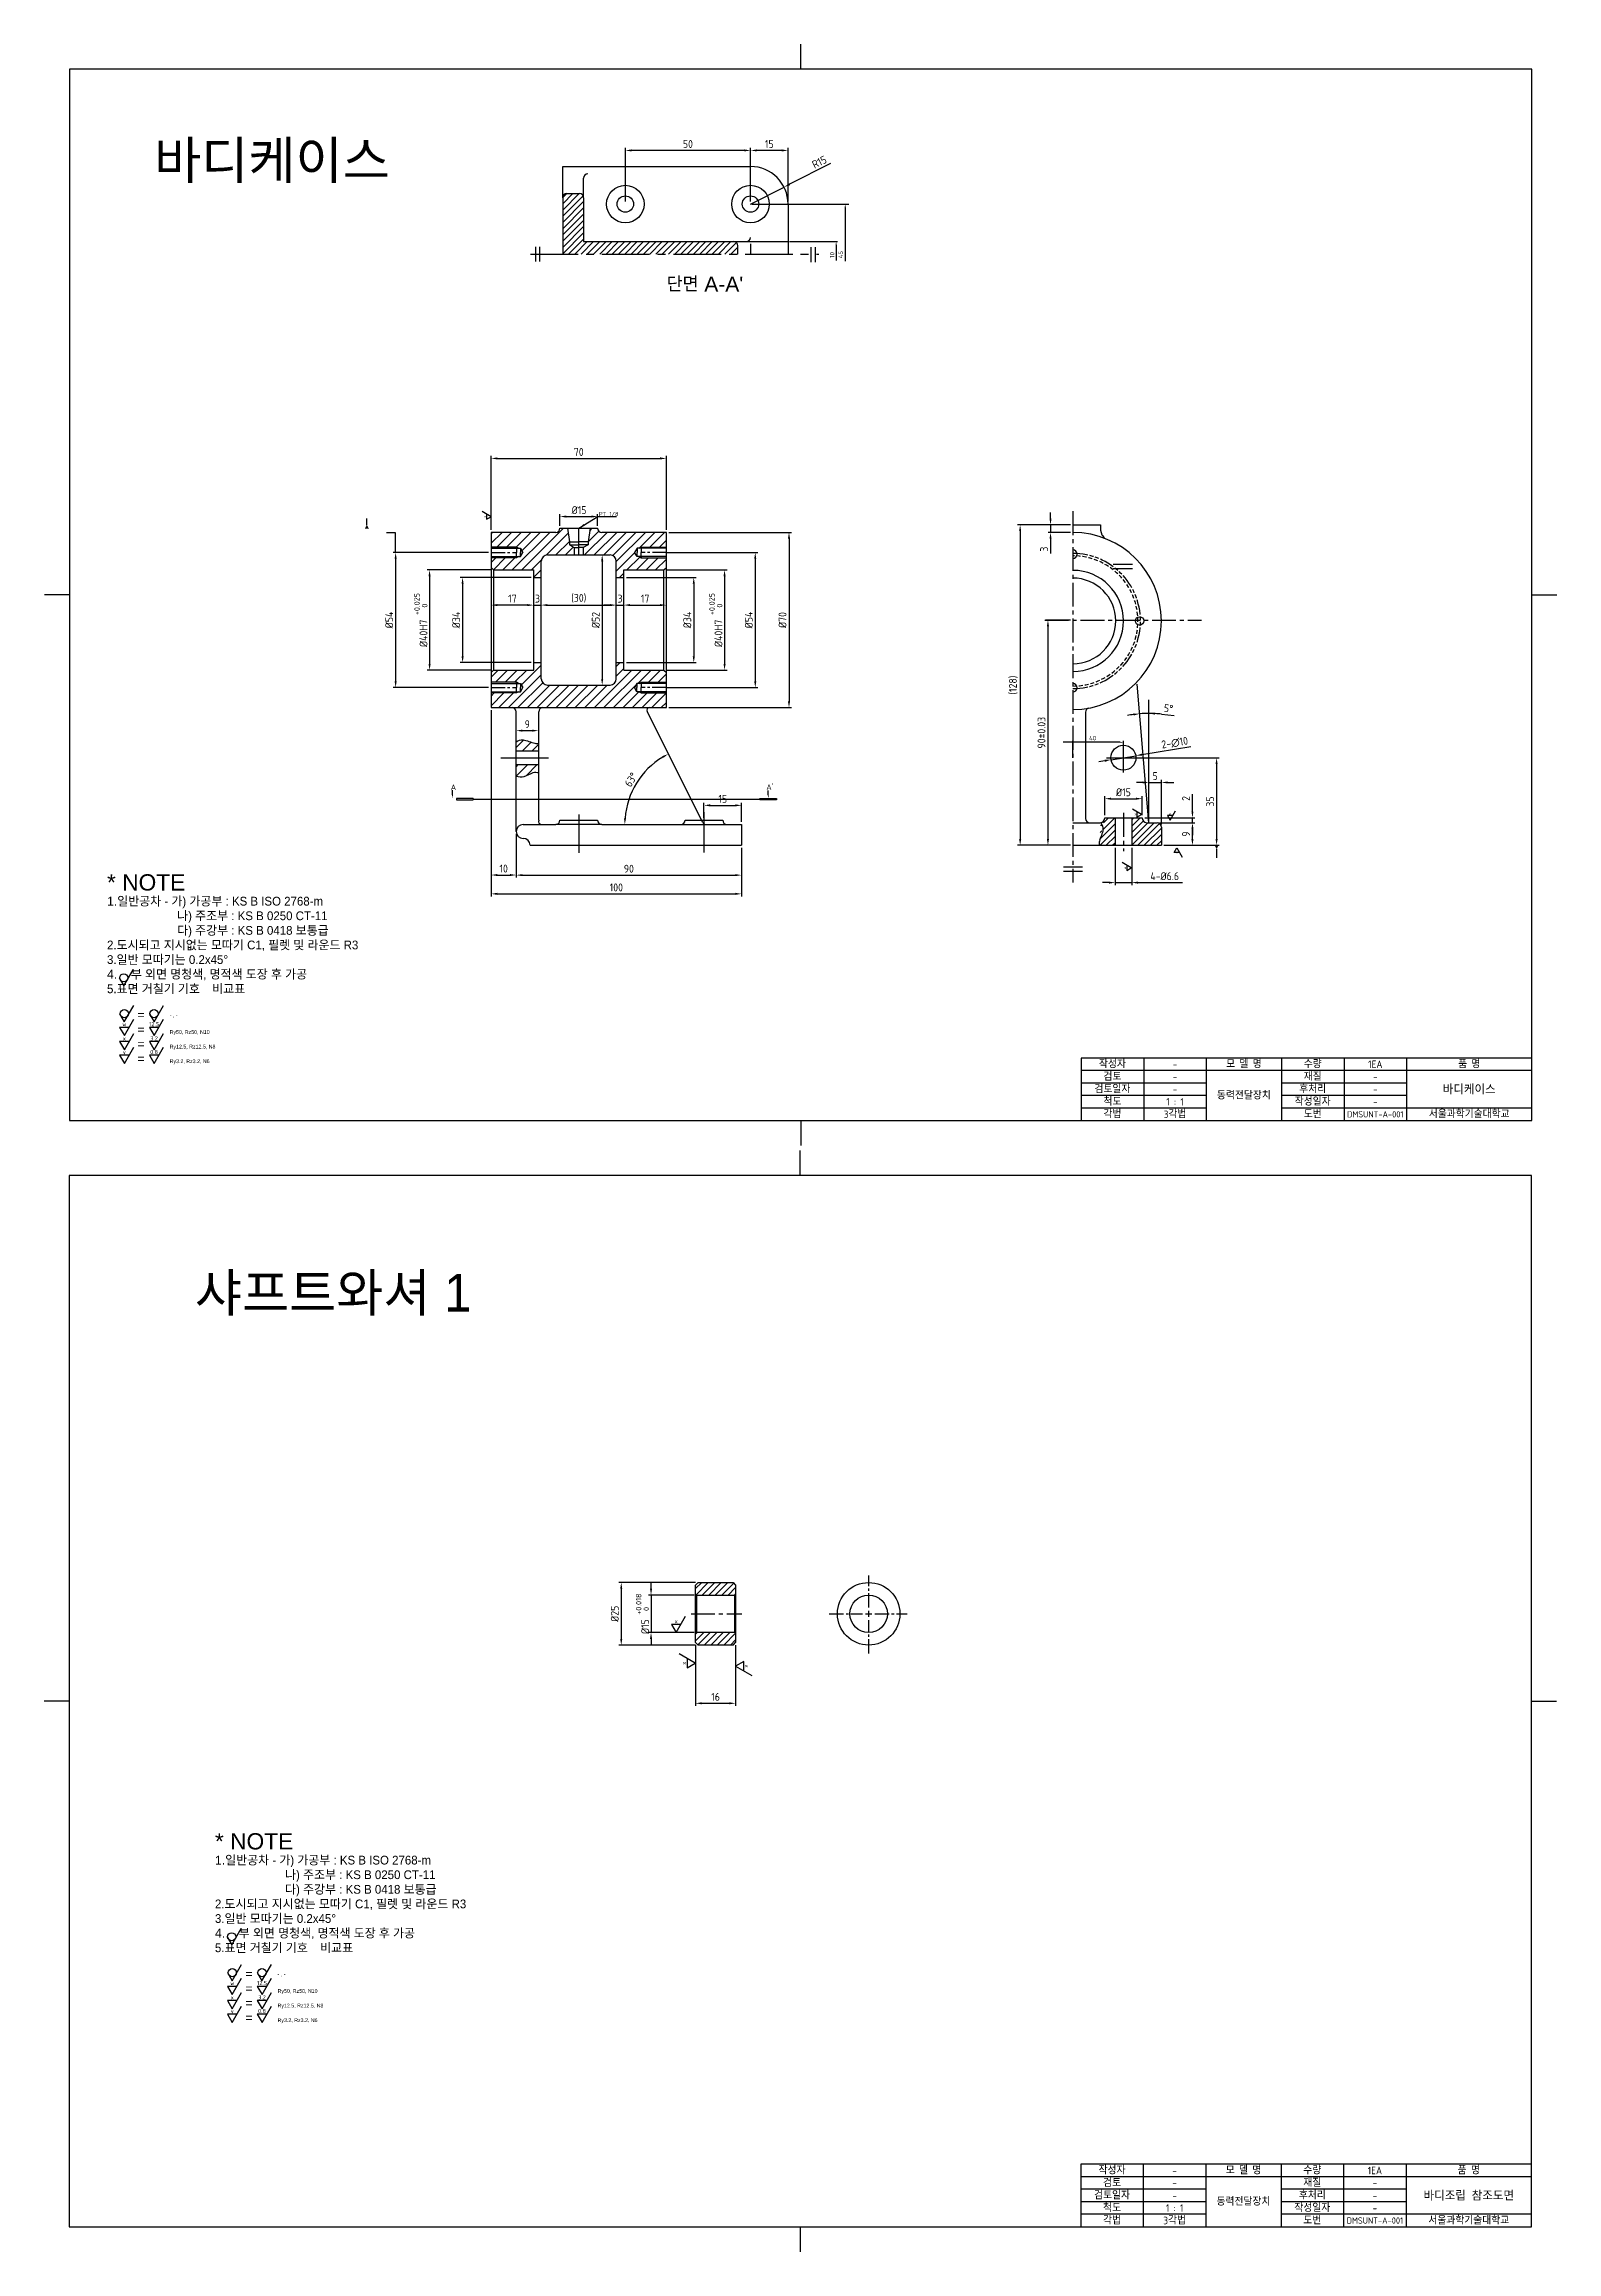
# Model space of a CAD drawing. Header units: millimetres. Extents: x 0 to 1832, y -442 to 895.
# Drawn here: x 0 to 604, y -442 to 440 of the extents above; entities that cross this region are included whole.
import ezdxf
from ezdxf.enums import TextEntityAlignment as Align

# ---------------------------------------------------------------- set-up
doc = ezdxf.new("R2010")
doc.units = ezdxf.units.MM
for name, pattern in [('AM_ISO09W050', [22.5, 12, -1.5, 3, -1.5, 3, -1.5]), ('CENTER', [50.8, 31.75, -6.35, 6.35, -6.35]), ('CENTER2', [28.575, 19.05, -3.175, 3.175, -3.175]), ('HIDDEN2', [4.7625, 3.175, -1.5875])]:
    doc.linetypes.add(name, pattern=pattern)
for name, color, linetype in [('1점쇄선', 1, 'CENTER'), ('2점쇄선', 1, 'AM_ISO09W050'), ('가는선', 1, 'Continuous'), ('문자', 2, 'Continuous'), ('숨은선', 2, 'HIDDEN2'), ('외형선', 3, 'Continuous'), ('윤곽선', 4, 'Continuous'), ('중심선', 1, 'CENTER2'), ('치수문자', 2, 'Continuous')]:
    doc.layers.add(name, color=color, linetype=linetype)
doc.styles.add('Annotative', font='arial.ttf')
doc.styles.get("Standard").update_dxf_attribs({"font": 'ISOCP.SHX', "bigfont": 'WHGTXT.SHX'})
doc.dimstyles.new('KS', dxfattribs={"dimtxt": 3.15, "dimasz": 2.5, "dimexe": 1, "dimexo": 1, "dimgap": 1, "dimtad": 1, "dimzin": 12, "dimdsep": 46, "dimtxsty": 'Standard', "dimcen": 0, "dimclrd": 1, "dimclre": 1, "dimclrt": 2, "dimadec": 0, "dimazin": 0, "dimtfac": 1, "dimtmove": 0, "dimatfit": 3, "dimfxl": 1, "dimarcsym": 0})

msp = doc.modelspace()

# ---------------------------------------------------------------- texts
at = {"layer": '가는선', "color": 2, "width": 4.02817, "attachment_point": 1}
for s, insert, char_height in [('A', (162.234, 144.307), 2.222), ("A'", (288.281, 144.334), 2.2222)]:
    msp.add_mtext(s, dxfattribs=dict(at, insert=insert, char_height=char_height))
at = {"layer": '문자'}
for s, width, gutter_width, insert, char_height, attachment_point in [('PT 1/8', 8.33215, 8.333, (221.408, 253.173), 1.6667, 1), ('작성자', 25, 15, (426.5, 32.5), 3, 5), ('검토', 25, 15, (426.5, 27.5), 3, 5), ('-', 25, 15, (451.5, 32.5), 3, 5), ('-', 25, 15, (451.5, 27.5), 3, 5), ('모 델 명', 30, 15, (479, 32.5), 3, 5), ('재질', 25, 15, (506.5, 27.5), 3, 5), ('수량', 25, 15, (506.5, 32.5), 3, 5), ('1EA', 25, 15, (531.5, 32.5), 3, 5), ('-', 25, 15, (531.5, 27.5), 3, 5), ('품 명', 50, 15, (569, 32.5), 3, 5), ('검토일자', 25, 15, (426.5, 22.5), 3, 5), ('척도', 25, 15, (426.5, 17.5), 3, 5), ('1 : 1', 25, 15, (451.5, 17.5), 3, 5), ('-', 25, 15, (451.5, 22.5), 3, 5), ('동력전달장치', 30, 15, (479, 20), 3, 5), ('작성일자', 25, 15, (506.5, 17.5), 3, 5), ('후처리', 25, 15, (506.5, 22.5), 3, 5), ('-', 25, 15, (531.5, 22.5), 3, 5), ('바디케이스', 50, 15, (569, 22.5), 4, 5), ('각법', 25, 15, (426.5, 12.5), 3, 5), ('3각법', 25, 15, (451.5, 12.5), 3, 5), ('도번', 25, 15, (506.5, 12.5), 3, 5), ('DMSUNT-A-001', 25, 15, (531.5, 12.5), 2.5, 5), ('-', 25, 15, (531.5, 17.5), 3, 5), ('서울과학기술대학교', 50, 15, (569, 12.5), 3, 5), ('작성자', 25, 15, (426.339, -409.394), 3, 5), ('검토', 25, 15, (426.339, -414.394), 3, 5), ('-', 25, 15, (451.339, -409.394), 3, 5), ('모 델 명', 30, 15, (478.839, -409.394), 3, 5), ('재질', 25, 15, (506.339, -414.394), 3, 5), ('수량', 25, 15, (506.339, -409.394), 3, 5), ('1EA', 25, 15, (531.339, -409.394), 3, 5), ('품 명', 50, 15, (568.839, -409.394), 3, 5), ('검토일자', 25, 15, (426.339, -419.394), 3, 5), ('척도', 25, 15, (426.339, -424.394), 3, 5), ('1 : 1', 25, 15, (451.339, -424.394), 3, 5), ('-', 25, 15, (451.339, -414.394), 3, 5), ('-', 25, 15, (451.339, -419.394), 3, 5), ('동력전달장치', 30, 15, (478.839, -421.894), 3, 5), ('작성일자', 25, 15, (506.339, -424.394), 3, 5), ('후처리', 25, 15, (506.339, -419.394), 3, 5), ('-', 25, 15, (531.339, -414.394), 3, 5), ('-', 25, 15, (531.339, -419.394), 3, 5), ('바디조립 참조도면', 50, 15, (568.839, -419.394), 4, 5), ('각법', 25, 15, (426.339, -429.394), 3, 5), ('3각법', 25, 15, (451.339, -429.394), 3, 5), ('도번', 25, 15, (506.339, -429.394), 3, 5), ('DMSUNT-A-001', 25, 15, (531.339, -429.394), 2.5, 5), ('-', 25, 15, (531.339, -424.394), 3, 5), ('서울과학기술대학교', 50, 15, (568.839, -429.394), 3, 5)]:
    msp.add_mtext_dynamic_manual_height_columns(s, width=width, gutter_width=gutter_width, heights=[0], dxfattribs=dict(at, insert=insert, char_height=char_height, attachment_point=attachment_point))
at = {"layer": '외형선', "char_height": 15, "width": 129.69747, "attachment_point": 1, "style": 'Annotative'}
for s, insert in [('{\\fGulim|b0|i0|c129|p50;\\C0;\\c16777215;바디케이스}', (43.753, 401.141)), ('{\\fGulim|b0|i0|c129|p50;\\C0;\\c16777215;샤프트와셔 1}', (60.045, -51.264))]:
    msp.add_mtext(s, dxfattribs=dict(at, insert=insert))
at = {"layer": '외형선', "color": 2, "char_height": 1.75, "attachment_point": 5, "rotation": 90}
for s, insert in [('10', (314.541, 355.795)), ('45', (317.982, 355.923))]:
    msp.add_mtext(s, dxfattribs=dict(at, insert=insert))
at = {"layer": '외형선', "color": 2, "insert": (248.469, 347.148), "char_height": 6, "attachment_point": 1, "style": 'Annotative'}
msp.add_mtext_dynamic_manual_height_columns("{\\Fisocp,whgtxt|c129;\\C40;\\c3266552;단면\\fArial|b0|i0|c0|p34; A-A'}", width=69.8424, gutter_width=15, heights=[0], dxfattribs=at)
at = {"layer": '외형선', "color": 2, "insert": (418.595, 162.789), "char_height": 1.7684, "attachment_point": 5}
msp.add_mtext('40', dxfattribs=at)
at = {"layer": '치수문자', "attachment_point": 1, "style": 'Annotative'}
for s, insert, char_height, width in [('* NOTE', (24.945, 108.412), 6.5, 36.45384), ('1.{\\fGulim|b0|i0|c129|p50;일반공차 - 가) 가공부 : KS B ISO 2768-m\\P^I^I나) 주조부 : KS B 0250 CT-11\\P^I^I다) 주강부 : KS B 0418 보통급\\P2.도시되고 지시없는 모따기 C1, 필렛 및 라운드 R3\\P3.일반 모따기는 0.2x45}°\\P4.    {\\fGulim|b0|i0|c129|p50;부 외면 명청색, 명적색 도장 후 가공\\P5.표면 거칠기 기호^I비교표}', (24.945, 99.401), 3.5, 236.19745), ('- , -\\P{\\H1.66667x; \\P}Ry50, Rz50, N10\\P{\\H1.33333x; \\P}Ry12.5, Rz12.5, N8\\P{\\H1.33333x;\\P}Ry3.2, Rz3.2, N6', (49.961, 52.797), 1.5, 30.10061), ('* NOTE', (68.053, -274.653), 6.5, 36.45384), ('1.{\\fGulim|b0|i0|c129|p50;일반공차 - 가) 가공부 : KS B ISO 2768-m\\P^I^I나) 주조부 : KS B 0250 CT-11\\P^I^I다) 주강부 : KS B 0418 보통급\\P2.도시되고 지시없는 모따기 C1, 필렛 및 라운드 R3\\P3.일반 모따기는 0.2x45}°\\P4.    {\\fGulim|b0|i0|c129|p50;부 외면 명청색, 명적색 도장 후 가공\\P5.표면 거칠기 기호^I비교표}', (68.053, -283.664), 3.5, 236.19745), ('- , -\\P{\\H1.66667x; \\P}Ry50, Rz50, N10\\P{\\H1.33333x; \\P}Ry12.5, Rz12.5, N8\\P{\\H1.33333x;\\P}Ry3.2, Rz3.2, N6', (93.068, -330.268), 1.5, 30.10061)]:
    msp.add_mtext(s, dxfattribs=dict(at, insert=insert, char_height=char_height, width=width))
at = {"layer": '치수문자', "char_height": 3.5, "attachment_point": 1, "style": 'Annotative'}
for insert in [(37.094, 53.984), (80.202, -329.081)]:
    msp.add_mtext_dynamic_manual_height_columns('=\\P=\\P=\\P=', width=4.52297, gutter_width=32.5, heights=[0], dxfattribs=dict(at, insert=insert))

# ---------------------------------------------------------------- blocks, each defined once
blk = doc.blocks.new('*D139')
at = {"layer": 'Defpoints', "color": 0, "transparency": 16777216}
for p in [(410.7, 247.96), (401.78, 244.96), (410.7, 244.96)]:
    blk.add_point(p, dxfattribs=at)
at = {"layer": '외형선', "color": 1, "linetype": 'ByBlock', "lineweight": -2, "transparency": 16777216}
for p, q in [((409.7, 247.96), (400.78, 247.96)), ((401.78, 250.46), (401.78, 252.96)), ((401.78, 247.96), (401.78, 244.96)), ((409.7, 244.96), (400.78, 244.96)), ((401.78, 242.46), (401.78, 236.57))]:
    blk.add_line(p, q, dxfattribs=at)
at = {"layer": '외형선', "color": 1, "transparency": 16777216}
for points in [[(401.37, 250.46), (402.2, 250.46), (401.78, 247.96)], [(401.37, 242.46), (402.2, 242.46), (401.78, 244.96)]]:
    blk.add_solid(points, dxfattribs=at)
at = {"layer": '외형선', "color": 2, "transparency": 16777216, "insert": (399.21, 238.26), "char_height": 3.15, "attachment_point": 5, "rotation": 90}
blk.add_mtext('3', dxfattribs=at)
blk = doc.blocks.new('_DotSmall')
at = {"color": 0, "linetype": 'ByBlock', "const_width": 0.5}
blk.add_lwpolyline([(-0.0625, 0, 1), (0.0625, 0, 1)], format="xyb", close=True, dxfattribs=at)
blk = doc.blocks.new('*D140')
at = {"layer": 'Defpoints', "color": 0, "transparency": 16777216}
for p in [(410.7, 247.96), (389.65, 119.96), (410.7, 119.96)]:
    blk.add_point(p, dxfattribs=at)
at = {"layer": '외형선', "color": 1, "linetype": 'ByBlock', "lineweight": -2, "transparency": 16777216}
for p, q in [((409.7, 247.96), (388.65, 247.96)), ((389.65, 245.46), (389.65, 122.46)), ((409.7, 119.96), (388.65, 119.96))]:
    blk.add_line(p, q, dxfattribs=at)
at = {"layer": '외형선', "color": 1, "transparency": 16777216}
for points in [[(389.23, 245.46), (390.06, 245.46), (389.65, 247.96)], [(389.23, 122.46), (390.06, 122.46), (389.65, 119.96)]]:
    blk.add_solid(points, dxfattribs=at)
at = {"layer": '외형선', "color": 2, "transparency": 16777216, "insert": (386.91, 183.96), "char_height": 3.15, "attachment_point": 5, "rotation": 90}
blk.add_mtext('(128)', dxfattribs=at)
blk = doc.blocks.new('*D141')
at = {"layer": 'Defpoints', "color": 0, "transparency": 16777216}
for p in [(410.7, 209.96), (400.74, 119.96), (410.7, 119.96)]:
    blk.add_point(p, dxfattribs=at)
at = {"layer": '외형선', "color": 1, "linetype": 'ByBlock', "lineweight": -2, "transparency": 16777216}
for p, q in [((409.7, 209.96), (399.74, 209.96)), ((400.74, 207.46), (400.74, 122.46)), ((409.7, 119.96), (399.74, 119.96))]:
    blk.add_line(p, q, dxfattribs=at)
at = {"layer": '외형선', "color": 1, "transparency": 16777216}
for points in [[(400.33, 207.46), (401.16, 207.46), (400.74, 209.96)], [(400.33, 122.46), (401.16, 122.46), (400.74, 119.96)]]:
    blk.add_solid(points, dxfattribs=at)
at = {"layer": '외형선', "color": 2, "transparency": 16777216, "insert": (398.17, 164.96), "char_height": 3.15, "attachment_point": 5, "rotation": 90}
blk.add_mtext('90%%P0.03', dxfattribs=at)
blk = doc.blocks.new('*D142')
at = {"layer": 'Defpoints', "color": 0, "transparency": 16777216}
for p in [(438.41, 138.59), (423.41, 130.97), (438.41, 130.97)]:
    blk.add_point(p, dxfattribs=at)
at = {"layer": '외형선', "color": 1, "linetype": 'ByBlock', "lineweight": -2, "transparency": 16777216}
for p, q in [((423.41, 131.97), (423.41, 139.59)), ((425.91, 138.59), (435.91, 138.59)), ((438.41, 131.97), (438.41, 139.59))]:
    blk.add_line(p, q, dxfattribs=at)
at = {"layer": '외형선', "color": 1, "transparency": 16777216}
for points in [[(425.91, 139), (425.91, 138.17), (423.41, 138.59)], [(435.91, 139), (435.91, 138.17), (438.41, 138.59)]]:
    blk.add_solid(points, dxfattribs=at)
at = {"layer": '외형선', "color": 2, "transparency": 16777216, "insert": (430.91, 141.16), "char_height": 3.15, "attachment_point": 5}
blk.add_mtext('%%C15', dxfattribs=at)
blk = doc.blocks.new('*D143')
at = {"layer": 'Defpoints', "color": 0, "transparency": 16777216}
for p in [(444.38, 128.96), (458.47, 128.96), (446.07, 119.96)]:
    blk.add_point(p, dxfattribs=at)
at = {"layer": '외형선', "color": 1, "linetype": 'ByBlock', "lineweight": -2, "transparency": 16777216}
for p, q in [((445.38, 128.96), (459.47, 128.96)), ((458.47, 122.46), (458.47, 126.46)), ((447.07, 119.96), (459.47, 119.96))]:
    blk.add_line(p, q, dxfattribs=at)
at = {"layer": '외형선', "color": 1, "transparency": 16777216}
for points in [[(458.05, 126.46), (458.88, 126.46), (458.47, 128.96)], [(458.05, 122.46), (458.88, 122.46), (458.47, 119.96)]]:
    blk.add_solid(points, dxfattribs=at)
at = {"layer": '외형선', "color": 2, "transparency": 16777216, "insert": (455.89, 124.46), "char_height": 3.15, "attachment_point": 5, "rotation": 90}
blk.add_mtext('9', dxfattribs=at)
blk = doc.blocks.new('*D144')
at = {"layer": 'Defpoints', "color": 0, "transparency": 16777216}
for p in [(438.41, 130.97), (444.38, 128.96), (458.47, 128.96)]:
    blk.add_point(p, dxfattribs=at)
at = {"layer": '외형선', "color": 1, "linetype": 'ByBlock', "lineweight": -2, "transparency": 16777216}
for p, q in [((458.47, 133.47), (458.47, 140.45)), ((439.41, 130.97), (459.47, 130.97)), ((445.38, 128.96), (459.47, 128.96)), ((458.47, 128.96), (458.47, 130.97)), ((458.47, 126.46), (458.47, 123.96))]:
    blk.add_line(p, q, dxfattribs=at)
at = {"layer": '외형선', "color": 1, "transparency": 16777216}
for points in [[(458.05, 133.47), (458.88, 133.47), (458.47, 130.97)], [(458.05, 126.46), (458.88, 126.46), (458.47, 128.96)]]:
    blk.add_solid(points, dxfattribs=at)
at = {"layer": '외형선', "color": 2, "transparency": 16777216, "insert": (455.89, 138.69), "char_height": 3.15, "attachment_point": 5, "rotation": 90}
blk.add_mtext('2', dxfattribs=at)
blk = doc.blocks.new('*D145')
at = {"layer": 'Defpoints', "color": 0, "transparency": 16777216}
for p in [(425.97, 154.16), (435.85, 155.76)]:
    blk.add_point(p, dxfattribs=at)
at = {"layer": '외형선', "color": 1, "linetype": 'ByBlock', "lineweight": -2, "transparency": 16777216}
for p, q in [((457.81, 159.33), (438.31, 156.16)), ((423.51, 153.75), (421.04, 153.35)), ((425.97, 154.16), (435.85, 155.76))]:
    blk.add_line(p, q, dxfattribs=at)
at = {"layer": '외형선', "color": 1, "transparency": 16777216}
for points in [[(423.44, 154.17), (423.57, 153.34), (425.97, 154.16)], [(438.25, 156.57), (438.38, 155.75), (435.85, 155.76)]]:
    blk.add_solid(points, dxfattribs=at)
at = {"layer": '외형선', "color": 2, "transparency": 16777216, "insert": (451.39, 160.9), "char_height": 3.15, "attachment_point": 5, "rotation": 9.23949}
blk.add_mtext('2-∅10', dxfattribs=at)
blk = doc.blocks.new('*D147')
at = {"layer": 'Defpoints', "color": 0, "transparency": 16777216}
for p in [(427.59, 119.96), (434.19, 119.96), (427.59, 105.06)]:
    blk.add_point(p, dxfattribs=at)
at = {"layer": '외형선', "color": 1, "linetype": 'ByBlock', "lineweight": -2, "transparency": 16777216}
for p, q in [((427.59, 118.96), (427.59, 104.06)), ((434.19, 118.96), (434.19, 104.06)), ((425.09, 105.06), (422.59, 105.06)), ((427.59, 105.06), (434.19, 105.06)), ((436.69, 105.06), (454.45, 105.06))]:
    blk.add_line(p, q, dxfattribs=at)
at = {"layer": '외형선', "color": 1, "transparency": 16777216}
for points in [[(425.09, 105.48), (425.09, 104.64), (427.59, 105.06)], [(436.69, 105.48), (436.69, 104.64), (434.19, 105.06)]]:
    blk.add_solid(points, dxfattribs=at)
at = {"layer": '외형선', "color": 2, "transparency": 16777216, "insert": (447.38, 107.64), "char_height": 3.15, "attachment_point": 5}
blk.add_mtext('4-%%C6.6', dxfattribs=at)
blk = doc.blocks.new('*D148')
at = {"layer": 'Defpoints', "color": 0, "transparency": 16777216}
for p in [(430.91, 154.96), (446.07, 119.96), (468.1, 119.96)]:
    blk.add_point(p, dxfattribs=at)
at = {"layer": '외형선', "color": 1, "linetype": 'ByBlock', "lineweight": -2, "transparency": 16777216}
for p, q in [((431.91, 154.96), (469.1, 154.96)), ((468.1, 152.46), (468.1, 122.46)), ((447.07, 119.96), (469.1, 119.96))]:
    blk.add_line(p, q, dxfattribs=at)
at = {"layer": '외형선', "color": 1, "transparency": 16777216}
for points in [[(467.69, 152.46), (468.52, 152.46), (468.1, 154.96)], [(467.69, 122.46), (468.52, 122.46), (468.1, 119.96)]]:
    blk.add_solid(points, dxfattribs=at)
at = {"layer": '외형선', "color": 2, "transparency": 16777216, "insert": (465.53, 137.46), "char_height": 3.15, "attachment_point": 5, "rotation": 90}
blk.add_mtext('35', dxfattribs=at)
blk = doc.blocks.new('_DatumFilled')
at = {"color": 0, "linetype": 'ByBlock'}
blk.add_solid([(0, 0.58), (-1, 0), (0, -0.58)], dxfattribs=at)
blk = doc.blocks.new('표면거칠기')
at = {"layer": '외형선'}
for p, q in [((7.5, 0), (-7.5, 0)), ((-7.5, 0), (0, -13)), ((0, -13), (15, 13))]:
    blk.add_line(p, q, dxfattribs=at)
blk.add_attdef('표면거칠기', text='', height=6.5).set_placement((0, 0), align=Align.BOTTOM_CENTER)
blk = doc.blocks.new('*D164')
at = {"layer": 'Defpoints', "color": 0, "transparency": 16777216}
for p in [(295.34, 382.89), (281.96, 376.12)]:
    blk.add_point(p, dxfattribs=at)
at = {"layer": '외형선', "color": 1, "linetype": 'ByBlock', "lineweight": -2, "transparency": 16777216}
for p, q in [((313.95, 392.3), (297.57, 384.02)), ((281.96, 376.12), (295.34, 382.89))]:
    blk.add_line(p, q, dxfattribs=at)
at = {"layer": '외형선', "color": 1, "transparency": 16777216}
blk.add_solid([(297.39, 384.39), (297.76, 383.65), (295.34, 382.89)], dxfattribs=at)
at = {"layer": '외형선', "color": 2, "transparency": 16777216, "insert": (309.44, 392.91), "char_height": 3.15, "attachment_point": 5, "rotation": 26.84274}
blk.add_mtext('R15', dxfattribs=at)
blk = doc.blocks.new('*D165')
at = {"layer": 'Defpoints', "color": 0, "transparency": 16777216}
for p in [(281.96, 397.54), (281.96, 376.12), (296.96, 376.12)]:
    blk.add_point(p, dxfattribs=at)
at = {"layer": '외형선', "color": 1, "linetype": 'ByBlock', "lineweight": -2, "transparency": 16777216}
for p, q in [((281.96, 377.12), (281.96, 398.54)), ((294.46, 397.54), (284.46, 397.54)), ((296.96, 377.12), (296.96, 398.54))]:
    blk.add_line(p, q, dxfattribs=at)
at = {"layer": '외형선', "color": 1, "transparency": 16777216}
for points in [[(284.46, 397.96), (284.46, 397.13), (281.96, 397.54)], [(294.46, 397.96), (294.46, 397.13), (296.96, 397.54)]]:
    blk.add_solid(points, dxfattribs=at)
at = {"layer": '외형선', "color": 2, "transparency": 16777216, "insert": (289.46, 400.12), "char_height": 3.15, "attachment_point": 5}
blk.add_mtext('15', dxfattribs=at)
blk = doc.blocks.new('*D166')
at = {"layer": 'Defpoints', "color": 0, "transparency": 16777216}
for p in [(231.96, 397.54), (231.96, 376.12), (281.96, 376.12)]:
    blk.add_point(p, dxfattribs=at)
at = {"layer": '외형선', "color": 1, "linetype": 'ByBlock', "lineweight": -2, "transparency": 16777216}
for p, q in [((231.96, 377.12), (231.96, 398.54)), ((279.46, 397.54), (234.46, 397.54)), ((281.96, 377.12), (281.96, 398.54))]:
    blk.add_line(p, q, dxfattribs=at)
at = {"layer": '외형선', "color": 1, "transparency": 16777216}
for points in [[(234.46, 397.96), (234.46, 397.13), (231.96, 397.54)], [(279.46, 397.96), (279.46, 397.13), (281.96, 397.54)]]:
    blk.add_solid(points, dxfattribs=at)
at = {"layer": '외형선', "color": 2, "transparency": 16777216, "insert": (256.96, 400.12), "char_height": 3.15, "attachment_point": 5}
blk.add_mtext('50', dxfattribs=at)
blk = doc.blocks.new('표면거칠기2')
at = {"layer": '외형선'}
for p, q in [((24.8, 251.6), (32.3, 238.6)), ((32.3, 238.6), (47.3, 264.6))]:
    blk.add_line(p, q, dxfattribs=at)
blk.add_circle((32.3, 251.6), 6.5, dxfattribs=at)
blk = doc.blocks.new('*D255')
at = {"layer": 'Defpoints', "color": 0, "transparency": 16777216}
for p in [(436.44, 184.38), (441.07, 178.04), (438.64, 172.59), (441.07, 128.96), (441.07, 128.96)]:
    blk.add_point(p, dxfattribs=at)
at = {"layer": '외형선', "color": 1, "linetype": 'ByBlock', "lineweight": -2, "transparency": 16777216}
blk.add_line((446.06, 172.37), (451.18, 171.78), dxfattribs=at)
for start, end in [(98.05467, 101.3332), (90, 94.77614), (83.44026, 90), (83.44295, 86.72147)]:
    blk.add_arc((441.07, 128.96), 43.7, start, end, dxfattribs=at)
at = {"layer": '외형선', "color": 1, "transparency": 16777216}
for points in [[(434.9, 172.64), (434.99, 171.81), (437.43, 172.51)], [(443.55, 172.17), (443.58, 173), (441.07, 172.66)]]:
    blk.add_solid(points, dxfattribs=at)
at = {"layer": '외형선', "color": 2, "transparency": 16777216, "insert": (448.91, 174.63), "char_height": 3.15, "attachment_point": 5, "rotation": 353.44026}
blk.add_mtext('5°', dxfattribs=at)
blk = doc.blocks.new('*D256')
at = {"layer": 'Defpoints', "color": 0, "transparency": 16777216}
for p in [(446.07, 145.06), (441.07, 128.96), (446.07, 127.28)]:
    blk.add_point(p, dxfattribs=at)
at = {"layer": '가는선', "color": 1, "linetype": 'ByBlock', "lineweight": -2, "transparency": 16777216}
for p, q in [((438.57, 145.06), (436.07, 145.06)), ((441.07, 129.96), (441.07, 146.06)), ((441.07, 145.06), (446.07, 145.06)), ((446.07, 128.28), (446.07, 146.06)), ((448.57, 145.06), (451.07, 145.06))]:
    blk.add_line(p, q, dxfattribs=at)
at = {"layer": '가는선', "color": 1, "transparency": 16777216}
for points in [[(438.57, 145.48), (438.57, 144.65), (441.07, 145.06)], [(448.57, 145.48), (448.57, 144.65), (446.07, 145.06)]]:
    blk.add_solid(points, dxfattribs=at)
at = {"layer": '가는선', "color": 2, "transparency": 16777216, "insert": (443.57, 147.64), "char_height": 3.15, "attachment_point": 5}
blk.add_mtext('5', dxfattribs=at)
blk = doc.blocks.new('*D259')
at = {"layer": 'Defpoints', "color": 0, "transparency": 16777216}
for p in [(198.36, 215.92), (228.36, 215.92), (228.36, 215.92)]:
    blk.add_point(p, dxfattribs=at)
at = {"layer": '가는선', "color": 1, "linetype": 'ByBlock', "lineweight": -2, "transparency": 16777216}
blk.add_line((200.86, 215.92), (225.86, 215.92), dxfattribs=at)
at = {"layer": '가는선', "color": 1, "transparency": 16777216}
for points in [[(200.86, 216.34), (200.86, 215.51), (198.36, 215.92)], [(225.86, 216.34), (225.86, 215.51), (228.36, 215.92)]]:
    blk.add_solid(points, dxfattribs=at)
at = {"layer": '가는선', "color": 2, "transparency": 16777216, "insert": (213.36, 218.65), "char_height": 3.15, "attachment_point": 5}
blk.add_mtext('(30)', dxfattribs=at)
blk = doc.blocks.new('*D261')
at = {"layer": 'Defpoints', "color": 0, "transparency": 16777216}
for p in [(231.36, 215.92), (248.36, 215.92), (248.36, 215.92)]:
    blk.add_point(p, dxfattribs=at)
at = {"layer": '가는선', "color": 1, "linetype": 'ByBlock', "lineweight": -2, "transparency": 16777216}
blk.add_line((233.86, 215.92), (245.86, 215.92), dxfattribs=at)
at = {"layer": '가는선', "color": 1, "transparency": 16777216}
for points in [[(233.86, 216.34), (233.86, 215.51), (231.36, 215.92)], [(245.86, 216.34), (245.86, 215.51), (248.36, 215.92)]]:
    blk.add_solid(points, dxfattribs=at)
at = {"layer": '가는선', "color": 2, "transparency": 16777216, "insert": (239.86, 218.5), "char_height": 3.15, "attachment_point": 5}
blk.add_mtext('17', dxfattribs=at)
blk = doc.blocks.new('*D263')
at = {"layer": 'Defpoints', "color": 0, "transparency": 16777216}
for p in [(178.36, 215.92), (178.36, 215.92), (195.36, 215.51)]:
    blk.add_point(p, dxfattribs=at)
at = {"layer": '가는선', "color": 1, "linetype": 'ByBlock', "lineweight": -2, "transparency": 16777216}
for p, q in [((192.86, 215.92), (180.86, 215.92)), ((195.36, 216.51), (195.36, 216.92))]:
    blk.add_line(p, q, dxfattribs=at)
at = {"layer": '가는선', "color": 1, "transparency": 16777216}
for points in [[(180.86, 216.34), (180.86, 215.51), (178.36, 215.92)], [(192.86, 216.34), (192.86, 215.51), (195.36, 215.92)]]:
    blk.add_solid(points, dxfattribs=at)
at = {"layer": '가는선', "color": 2, "transparency": 16777216, "insert": (186.86, 218.5), "char_height": 3.15, "attachment_point": 5}
blk.add_mtext('17', dxfattribs=at)
blk = doc.blocks.new('*D264')
at = {"layer": 'Defpoints', "color": 0, "transparency": 16777216}
for p in [(195.36, 215.92), (198.36, 215.92), (198.36, 215.35)]:
    blk.add_point(p, dxfattribs=at)
at = {"layer": '가는선', "color": 1, "linetype": 'ByBlock', "lineweight": -2, "transparency": 16777216}
for p, q in [((192.86, 215.92), (190.36, 215.92)), ((195.36, 215.92), (198.36, 215.92)), ((198.36, 216.35), (198.36, 216.92)), ((200.86, 215.92), (203.36, 215.92))]:
    blk.add_line(p, q, dxfattribs=at)
at = {"layer": '가는선', "color": 1, "transparency": 16777216}
for points in [[(192.86, 216.34), (192.86, 215.51), (195.36, 215.92)], [(200.86, 216.34), (200.86, 215.51), (198.36, 215.92)]]:
    blk.add_solid(points, dxfattribs=at)
at = {"layer": '가는선', "color": 2, "transparency": 16777216, "insert": (196.86, 218.5), "char_height": 3.15, "attachment_point": 5}
blk.add_mtext('3', dxfattribs=at)
blk = doc.blocks.new('*D265')
at = {"layer": 'Defpoints', "color": 0, "transparency": 16777216}
for p in [(228.36, 215.92), (231.36, 215.92), (231.36, 215.92)]:
    blk.add_point(p, dxfattribs=at)
at = {"layer": '가는선', "color": 1, "linetype": 'ByBlock', "lineweight": -2, "transparency": 16777216}
for p, q in [((225.86, 215.92), (223.36, 215.92)), ((228.36, 215.92), (231.36, 215.92)), ((233.86, 215.92), (236.36, 215.92))]:
    blk.add_line(p, q, dxfattribs=at)
at = {"layer": '가는선', "color": 1, "transparency": 16777216}
for points in [[(225.86, 216.34), (225.86, 215.51), (228.36, 215.92)], [(233.86, 216.34), (233.86, 215.51), (231.36, 215.92)]]:
    blk.add_solid(points, dxfattribs=at)
at = {"layer": '가는선', "color": 2, "transparency": 16777216, "insert": (229.86, 218.5), "char_height": 3.15, "attachment_point": 5}
blk.add_mtext('3', dxfattribs=at)
blk = doc.blocks.new('*D267')
at = {"layer": 'Defpoints', "color": 0, "transparency": 16777216}
for p in [(222.72, 235.96), (222.72, 183.96), (222.72, 183.96)]:
    blk.add_point(p, dxfattribs=at)
at = {"layer": '가는선', "color": 1, "linetype": 'ByBlock', "lineweight": -2, "transparency": 16777216}
blk.add_line((222.72, 233.46), (222.72, 186.46), dxfattribs=at)
at = {"layer": '가는선', "color": 1, "transparency": 16777216}
for points in [[(222.3, 233.46), (223.14, 233.46), (222.72, 235.96)], [(222.3, 186.46), (223.14, 186.46), (222.72, 183.96)]]:
    blk.add_solid(points, dxfattribs=at)
at = {"layer": '가는선', "color": 2, "transparency": 16777216, "insert": (220.15, 209.96), "char_height": 3.15, "attachment_point": 5, "rotation": 90}
blk.add_mtext('%%C52', dxfattribs=at)
blk = doc.blocks.new('*D268')
at = {"layer": 'Defpoints', "color": 0, "transparency": 16777216}
for p in [(231.36, 226.96), (231.36, 192.96), (259.29, 192.96)]:
    blk.add_point(p, dxfattribs=at)
at = {"layer": '가는선', "color": 1, "linetype": 'ByBlock', "lineweight": -2, "transparency": 16777216}
for p, q in [((232.36, 226.96), (260.29, 226.96)), ((259.29, 224.46), (259.29, 195.46)), ((232.36, 192.96), (260.29, 192.96))]:
    blk.add_line(p, q, dxfattribs=at)
at = {"layer": '가는선', "color": 1, "transparency": 16777216}
for points in [[(258.87, 224.46), (259.71, 224.46), (259.29, 226.96)], [(258.87, 195.46), (259.71, 195.46), (259.29, 192.96)]]:
    blk.add_solid(points, dxfattribs=at)
at = {"layer": '가는선', "color": 2, "transparency": 16777216, "insert": (256.71, 209.96), "char_height": 3.15, "attachment_point": 5, "rotation": 90}
blk.add_mtext('%%C34', dxfattribs=at)
blk = doc.blocks.new('*D269')
at = {"layer": 'Defpoints', "color": 0, "transparency": 16777216}
for p in [(247.36, 229.96), (247.36, 189.96), (271.59, 189.96)]:
    blk.add_point(p, dxfattribs=at)
at = {"layer": '가는선', "color": 1, "linetype": 'ByBlock', "lineweight": -2, "transparency": 16777216}
for p, q in [((248.36, 229.96), (272.59, 229.96)), ((271.59, 227.46), (271.59, 192.46)), ((248.36, 189.96), (272.59, 189.96))]:
    blk.add_line(p, q, dxfattribs=at)
at = {"layer": '가는선', "color": 1, "transparency": 16777216}
for points in [[(271.17, 227.46), (272.01, 227.46), (271.59, 229.96)], [(271.17, 192.46), (272.01, 192.46), (271.59, 189.96)]]:
    blk.add_solid(points, dxfattribs=at)
at = {"layer": '가는선', "color": 2, "transparency": 16777216, "insert": (268.08, 209.96), "char_height": 3.15, "attachment_point": 5, "rotation": 90}
blk.add_mtext('%%C40H7 {\\H0.7x;\\S+0.025^   0;} ', dxfattribs=at)
blk = doc.blocks.new('*D270')
at = {"layer": 'Defpoints', "color": 0, "transparency": 16777216}
for p in [(247.36, 236.96), (247.36, 182.96), (283.85, 182.96)]:
    blk.add_point(p, dxfattribs=at)
at = {"layer": '가는선', "color": 1, "linetype": 'ByBlock', "lineweight": -2, "transparency": 16777216}
for p, q in [((248.36, 236.96), (284.85, 236.96)), ((283.85, 234.46), (283.85, 185.46)), ((248.36, 182.96), (284.85, 182.96))]:
    blk.add_line(p, q, dxfattribs=at)
at = {"layer": '가는선', "color": 1, "transparency": 16777216}
for points in [[(283.43, 234.46), (284.27, 234.46), (283.85, 236.96)], [(283.43, 185.46), (284.27, 185.46), (283.85, 182.96)]]:
    blk.add_solid(points, dxfattribs=at)
at = {"layer": '가는선', "color": 2, "transparency": 16777216, "insert": (281.27, 209.96), "char_height": 3.15, "attachment_point": 5, "rotation": 90}
blk.add_mtext('%%C54', dxfattribs=at)
blk = doc.blocks.new('*D271')
at = {"layer": 'Defpoints', "color": 0, "transparency": 16777216}
for p in [(248.36, 244.96), (248.36, 174.96), (297.33, 174.96)]:
    blk.add_point(p, dxfattribs=at)
at = {"layer": '가는선', "color": 1, "linetype": 'ByBlock', "lineweight": -2, "transparency": 16777216}
for p, q in [((249.36, 244.96), (298.33, 244.96)), ((297.33, 242.46), (297.33, 177.46)), ((249.36, 174.96), (298.33, 174.96))]:
    blk.add_line(p, q, dxfattribs=at)
at = {"layer": '가는선', "color": 1, "transparency": 16777216}
for points in [[(296.91, 242.46), (297.75, 242.46), (297.33, 244.96)], [(296.91, 177.46), (297.75, 177.46), (297.33, 174.96)]]:
    blk.add_solid(points, dxfattribs=at)
at = {"layer": '가는선', "color": 2, "transparency": 16777216, "insert": (294.75, 209.96), "char_height": 3.15, "attachment_point": 5, "rotation": 90}
blk.add_mtext('%%C70', dxfattribs=at)
blk = doc.blocks.new('*D274')
at = {"layer": 'Defpoints', "color": 0, "transparency": 16777216}
for p in [(178.36, 174.96), (278.36, 119.96), (278.36, 100.58)]:
    blk.add_point(p, dxfattribs=at)
at = {"layer": '외형선', "color": 1, "linetype": 'ByBlock', "lineweight": -2, "transparency": 16777216}
for p, q in [((178.36, 173.96), (178.36, 99.58)), ((278.36, 118.96), (278.36, 99.58)), ((180.86, 100.58), (275.86, 100.58))]:
    blk.add_line(p, q, dxfattribs=at)
at = {"layer": '외형선', "color": 1, "transparency": 16777216}
for points in [[(180.86, 101), (180.86, 100.16), (178.36, 100.58)], [(275.86, 101), (275.86, 100.16), (278.36, 100.58)]]:
    blk.add_solid(points, dxfattribs=at)
at = {"layer": '외형선', "color": 2, "transparency": 16777216, "insert": (228.36, 103.15), "char_height": 3.15, "attachment_point": 5}
blk.add_mtext('100', dxfattribs=at)
blk = doc.blocks.new('*D275')
at = {"layer": 'Defpoints', "color": 0, "transparency": 16777216}
for p in [(178.36, 174.96), (188.36, 125.52), (188.36, 108.09)]:
    blk.add_point(p, dxfattribs=at)
at = {"layer": '외형선', "color": 1, "linetype": 'ByBlock', "lineweight": -2, "transparency": 16777216}
for p, q in [((178.36, 173.96), (178.36, 107.09)), ((188.36, 124.52), (188.36, 107.09)), ((180.86, 108.09), (185.86, 108.09))]:
    blk.add_line(p, q, dxfattribs=at)
at = {"layer": '외형선', "color": 1, "transparency": 16777216}
for points in [[(180.86, 108.51), (180.86, 107.67), (178.36, 108.09)], [(185.86, 108.51), (185.86, 107.67), (188.36, 108.09)]]:
    blk.add_solid(points, dxfattribs=at)
at = {"layer": '외형선', "color": 2, "transparency": 16777216, "insert": (183.36, 110.66), "char_height": 3.15, "attachment_point": 5}
blk.add_mtext('10', dxfattribs=at)
blk = doc.blocks.new('*D276')
at = {"layer": 'Defpoints', "color": 0, "transparency": 16777216}
for p in [(243.47, 167.62), (239.91, 149.46), (222.53, 128.29), (262.87, 129.05), (264.26, 128.29)]:
    blk.add_point(p, dxfattribs=at)
at = {"layer": '외형선', "color": 1, "linetype": 'ByBlock', "lineweight": -2, "transparency": 16777216}
blk.add_arc((263.25, 128.29), 31.51, 121.25311, 175.45247, dxfattribs=at)
at = {"layer": '외형선', "color": 1, "transparency": 16777216}
for points in [[(246.7, 155.59), (247.1, 154.86), (249.09, 156.44)], [(232.26, 130.77), (231.42, 130.81), (231.74, 128.29)]]:
    blk.add_solid(points, dxfattribs=at)
at = {"layer": '외형선', "color": 2, "transparency": 16777216, "insert": (234.23, 146.18), "char_height": 3.15, "attachment_point": 5, "rotation": 58.35279}
blk.add_mtext('63°', dxfattribs=at)
blk = doc.blocks.new('*D277')
at = {"layer": 'Defpoints', "color": 0, "transparency": 16777216}
for p in [(278.36, 135.93), (263.36, 129.96), (278.36, 128.29)]:
    blk.add_point(p, dxfattribs=at)
at = {"layer": '외형선', "color": 1, "linetype": 'ByBlock', "lineweight": -2, "transparency": 16777216}
for p, q in [((263.36, 130.96), (263.36, 136.93)), ((265.86, 135.93), (275.86, 135.93)), ((278.36, 129.29), (278.36, 136.93))]:
    blk.add_line(p, q, dxfattribs=at)
at = {"layer": '외형선', "color": 1, "transparency": 16777216}
for points in [[(265.86, 136.35), (265.86, 135.51), (263.36, 135.93)], [(275.86, 136.35), (275.86, 135.51), (278.36, 135.93)]]:
    blk.add_solid(points, dxfattribs=at)
at = {"layer": '외형선', "color": 2, "transparency": 16777216, "insert": (270.86, 138.51), "char_height": 3.15, "attachment_point": 5}
blk.add_mtext('15', dxfattribs=at)
blk = doc.blocks.new('*D273')
at = {"layer": 'Defpoints', "color": 0, "transparency": 16777216}
for p in [(188.31, 165.77), (197.31, 165.77), (197.31, 165.77)]:
    blk.add_point(p, dxfattribs=at)
at = {"layer": '외형선', "color": 1, "linetype": 'ByBlock', "lineweight": -2, "transparency": 16777216}
blk.add_line((190.81, 165.77), (194.81, 165.77), dxfattribs=at)
at = {"layer": '외형선', "color": 1, "transparency": 16777216}
for points in [[(190.81, 166.19), (190.81, 165.36), (188.31, 165.77)], [(194.81, 166.19), (194.81, 165.36), (197.31, 165.77)]]:
    blk.add_solid(points, dxfattribs=at)
at = {"layer": '외형선', "color": 2, "transparency": 16777216, "insert": (192.81, 168.35), "char_height": 3.15, "attachment_point": 5}
blk.add_mtext('9', dxfattribs=at)
blk = doc.blocks.new('*D278')
at = {"layer": 'Defpoints', "color": 0, "transparency": 16777216}
for p in [(188.36, 125.52), (278.36, 119.96), (278.36, 108.05)]:
    blk.add_point(p, dxfattribs=at)
at = {"layer": '외형선', "color": 1, "linetype": 'ByBlock', "lineweight": -2, "transparency": 16777216}
for p, q in [((188.36, 124.52), (188.36, 107.05)), ((278.36, 118.96), (278.36, 107.05)), ((190.86, 108.05), (275.86, 108.05))]:
    blk.add_line(p, q, dxfattribs=at)
at = {"layer": '외형선', "color": 1, "transparency": 16777216}
for points in [[(190.86, 108.46), (190.86, 107.63), (188.36, 108.05)], [(275.86, 108.46), (275.86, 107.63), (278.36, 108.05)]]:
    blk.add_solid(points, dxfattribs=at)
at = {"layer": '외형선', "color": 2, "transparency": 16777216, "insert": (233.36, 110.62), "char_height": 3.15, "attachment_point": 5}
blk.add_mtext('90', dxfattribs=at)
blk = doc.blocks.new('*D284')
at = {"layer": 'Defpoints', "color": 0, "transparency": 16777216}
for p in [(220.86, 251.29), (205.86, 246.63), (220.86, 246.63)]:
    blk.add_point(p, dxfattribs=at)
at = {"layer": '외형선', "color": 1, "linetype": 'ByBlock', "lineweight": -2, "transparency": 16777216}
for p, q in [((205.86, 247.63), (205.86, 252.29)), ((208.36, 251.29), (218.36, 251.29)), ((220.86, 247.63), (220.86, 252.29))]:
    blk.add_line(p, q, dxfattribs=at)
at = {"layer": '외형선', "color": 1, "transparency": 16777216}
for points in [[(208.36, 251.71), (208.36, 250.88), (205.86, 251.29)], [(218.36, 251.71), (218.36, 250.88), (220.86, 251.29)]]:
    blk.add_solid(points, dxfattribs=at)
at = {"layer": '외형선', "color": 2, "transparency": 16777216, "insert": (213.48, 253.87), "char_height": 3.15, "attachment_point": 5}
blk.add_mtext('%%C15', dxfattribs=at)
blk = doc.blocks.new('*D285')
at = {"layer": 'Defpoints', "color": 0, "transparency": 16777216}
for p in [(248.36, 274.51), (178.36, 244.96), (248.36, 244.96)]:
    blk.add_point(p, dxfattribs=at)
at = {"layer": '외형선', "color": 1, "linetype": 'ByBlock', "lineweight": -2, "transparency": 16777216}
for p, q in [((178.36, 245.96), (178.36, 275.51)), ((180.86, 274.51), (245.86, 274.51)), ((248.36, 245.96), (248.36, 275.51))]:
    blk.add_line(p, q, dxfattribs=at)
at = {"layer": '외형선', "color": 1, "transparency": 16777216}
for points in [[(180.86, 274.93), (180.86, 274.1), (178.36, 274.51)], [(245.86, 274.93), (245.86, 274.1), (248.36, 274.51)]]:
    blk.add_solid(points, dxfattribs=at)
at = {"layer": '외형선', "color": 2, "transparency": 16777216, "insert": (213.36, 277.09), "char_height": 3.15, "attachment_point": 5}
blk.add_mtext('70', dxfattribs=at)
blk = doc.blocks.new('*D286')
at = {"layer": 'Defpoints', "color": 0, "transparency": 16777216}
for p in [(195.36, 226.96), (166.96, 192.96), (195.36, 192.96)]:
    blk.add_point(p, dxfattribs=at)
at = {"layer": '외형선', "color": 1, "linetype": 'ByBlock', "lineweight": -2, "transparency": 16777216}
for p, q in [((194.36, 226.96), (165.96, 226.96)), ((166.96, 224.46), (166.96, 195.46)), ((194.36, 192.96), (165.96, 192.96))]:
    blk.add_line(p, q, dxfattribs=at)
at = {"layer": '외형선', "color": 1, "transparency": 16777216}
for points in [[(166.54, 224.46), (167.38, 224.46), (166.96, 226.96)], [(166.54, 195.46), (167.38, 195.46), (166.96, 192.96)]]:
    blk.add_solid(points, dxfattribs=at)
at = {"layer": '외형선', "color": 2, "transparency": 16777216, "insert": (164.39, 209.96), "char_height": 3.15, "attachment_point": 5, "rotation": 90}
blk.add_mtext('%%C34', dxfattribs=at)
blk = doc.blocks.new('*D287')
at = {"layer": 'Defpoints', "color": 0, "transparency": 16777216}
for p in [(179.36, 229.96), (153.77, 189.96), (179.36, 189.96)]:
    blk.add_point(p, dxfattribs=at)
at = {"layer": '외형선', "color": 1, "linetype": 'ByBlock', "lineweight": -2, "transparency": 16777216}
for p, q in [((178.36, 229.96), (152.77, 229.96)), ((153.77, 227.46), (153.77, 192.46)), ((178.36, 189.96), (152.77, 189.96))]:
    blk.add_line(p, q, dxfattribs=at)
at = {"layer": '외형선', "color": 1, "transparency": 16777216}
for points in [[(153.35, 227.46), (154.19, 227.46), (153.77, 229.96)], [(153.35, 192.46), (154.19, 192.46), (153.77, 189.96)]]:
    blk.add_solid(points, dxfattribs=at)
at = {"layer": '외형선', "color": 2, "transparency": 16777216, "insert": (150.26, 209.96), "char_height": 3.15, "attachment_point": 5, "rotation": 90}
blk.add_mtext('%%C40H7 {\\H0.7x;\\S+0.025^   0;\\H1.42857x; }', dxfattribs=at)
blk = doc.blocks.new('*U288')
at = {"layer": '1점쇄선', "color": 0, "linetype": 'CENTER2', "ltscale": 0.3, "transparency": 16777216}
blk.add_line((-5.14, 0), (5.14, 0), dxfattribs=at)
blk = doc.blocks.new('*U289')
at = {"layer": '1점쇄선', "color": 0, "linetype": 'CENTER2', "ltscale": 0.3, "transparency": 16777216}
blk.add_line((-5.14, 0), (5.14, 0), dxfattribs=at)
blk = doc.blocks.new('*U290')
at = {"layer": '1점쇄선', "color": 0, "linetype": 'CENTER2', "ltscale": 0.3, "transparency": 16777216}
blk.add_line((5.14, 0), (-5.14, 0), dxfattribs=at)
blk = doc.blocks.new('*U292')
at = {"layer": '1점쇄선', "color": 0, "linetype": 'CENTER2', "ltscale": 0.3, "transparency": 16777216}
blk.add_line((5.14, 0), (-5.14, 0), dxfattribs=at)
blk = doc.blocks.new('*D295')
at = {"layer": 'Defpoints', "color": 0, "transparency": 16777216}
for p in [(178.26, 236.96), (140.22, 182.96), (178.26, 182.96)]:
    blk.add_point(p, dxfattribs=at)
at = {"layer": '외형선', "color": 1, "linetype": 'ByBlock', "lineweight": -2, "transparency": 16777216}
for p, q in [((177.26, 236.96), (139.22, 236.96)), ((140.22, 234.46), (140.22, 185.46)), ((177.26, 182.96), (139.22, 182.96))]:
    blk.add_line(p, q, dxfattribs=at)
at = {"layer": '외형선', "color": 1, "transparency": 16777216}
for points in [[(139.8, 234.46), (140.63, 234.46), (140.22, 236.96)], [(139.8, 185.46), (140.63, 185.46), (140.22, 182.96)]]:
    blk.add_solid(points, dxfattribs=at)
at = {"layer": '외형선', "color": 2, "transparency": 16777216, "insert": (137.64, 209.96), "char_height": 3.15, "attachment_point": 5, "rotation": 90}
blk.add_mtext('%%C54', dxfattribs=at)
blk = doc.blocks.new('*U316')
at = {"layer": '1점쇄선', "color": 0, "linetype": 'CENTER2', "ltscale": 0.5, "transparency": 16777216}
blk.add_line((-9.78, 0), (10.52, 0), dxfattribs=at)
blk = doc.blocks.new('*D318')
at = {"layer": 'Defpoints', "color": 0, "transparency": 16777216}
for p in [(261.01, -174.52), (230.33, -199.52), (261.01, -199.52)]:
    blk.add_point(p, dxfattribs=at)
at = {"layer": '외형선', "color": 1, "linetype": 'ByBlock', "lineweight": -2, "transparency": 16777216}
for p, q in [((260.01, -174.52), (229.33, -174.52)), ((230.33, -177.02), (230.33, -197.02)), ((260.01, -199.52), (229.33, -199.52))]:
    blk.add_line(p, q, dxfattribs=at)
at = {"layer": '외형선', "color": 1, "transparency": 16777216}
for points in [[(229.91, -177.02), (230.75, -177.02), (230.33, -174.52)], [(229.91, -197.02), (230.75, -197.02), (230.33, -199.52)]]:
    blk.add_solid(points, dxfattribs=at)
at = {"layer": '외형선', "color": 2, "transparency": 16777216, "insert": (227.75, -187.02), "char_height": 3.15, "attachment_point": 5, "rotation": 90}
blk.add_mtext('%%C25', dxfattribs=at)
blk = doc.blocks.new('*D319')
at = {"layer": 'Defpoints', "color": 0, "transparency": 16777216}
for p in [(260.01, -198.52), (276.01, -198.52), (276.01, -222.77)]:
    blk.add_point(p, dxfattribs=at)
at = {"layer": '외형선', "color": 1, "linetype": 'ByBlock', "lineweight": -2, "transparency": 16777216}
for p, q in [((260.01, -199.52), (260.01, -223.77)), ((276.01, -199.52), (276.01, -223.77)), ((262.51, -222.77), (273.51, -222.77))]:
    blk.add_line(p, q, dxfattribs=at)
at = {"layer": '외형선', "color": 1, "transparency": 16777216}
for points in [[(262.51, -222.36), (262.51, -223.19), (260.01, -222.77)], [(273.51, -222.36), (273.51, -223.19), (276.01, -222.77)]]:
    blk.add_solid(points, dxfattribs=at)
at = {"layer": '외형선', "color": 2, "transparency": 16777216, "insert": (268.01, -220.2), "char_height": 3.15, "attachment_point": 5}
blk.add_mtext('16', dxfattribs=at)
blk = doc.blocks.new('*D320')
at = {"layer": 'Defpoints', "color": 0, "transparency": 16777216}
for p in [(260.51, -179.52), (242.22, -194.52), (260.51, -194.52)]:
    blk.add_point(p, dxfattribs=at)
at = {"layer": '외형선', "color": 1, "linetype": 'ByBlock', "lineweight": -2, "transparency": 16777216}
for p, q in [((242.22, -177.02), (242.22, -174.52)), ((259.51, -179.52), (241.22, -179.52)), ((242.22, -179.52), (242.22, -194.52)), ((259.51, -194.52), (241.22, -194.52)), ((242.22, -197.02), (242.22, -199.52))]:
    blk.add_line(p, q, dxfattribs=at)
at = {"layer": '외형선', "color": 1, "transparency": 16777216}
for points in [[(241.81, -177.02), (242.64, -177.02), (242.22, -179.52)], [(241.81, -197.02), (242.64, -197.02), (242.22, -194.52)]]:
    blk.add_solid(points, dxfattribs=at)
at = {"layer": '외형선', "color": 2, "transparency": 16777216, "insert": (238.81, -187.02), "char_height": 3.15, "attachment_point": 5, "rotation": 90}
blk.add_mtext('%%C15 {\\H0.7x;\\S+0.018^  0;}', dxfattribs=at)
blk = doc.blocks.new('*U324')
at = {"layer": '1점쇄선', "color": 0, "linetype": 'CENTER2', "ltscale": 0.3, "transparency": 16777216}
for p, q in [((0, 2.5), (0, 15.26)), ((-15.72, 0), (-2.5, 0)), ((2.5, 0), (15.4, 0)), ((0, -15.87), (0, -2.5))]:
    blk.add_line(p, q, dxfattribs=at)
at = {"layer": '1점쇄선', "color": 0, "linetype": 'Continuous', "ltscale": 0.3, "transparency": 16777216}
for p, q in [((-1.25, 0), (1.25, 0)), ((0, -1.25), (0, 1.25))]:
    blk.add_line(p, q, dxfattribs=at)

# ---------------------------------------------------------------- dimensions: what is measured, and where the dimension line sits
at = {"layer": '가는선'}
for base, p1, p2, text, picture, middle in [((297.329, 174.96), (248.36, 244.96), (248.36, 174.96), '%%C<>', '*D271', (294.754, 209.96)), ((222.721, 183.96), (222.721, 235.96), (222.721, 183.96), '%%C<>', '*D267', (220.146, 209.96)), ((271.59, 189.96), (247.36, 229.96), (247.36, 189.96), '%%C<>H7 {\\H0.7x;\\S+0.025^   0;} ', '*D269', (268.082, 209.96)), ((259.29, 192.96), (231.36, 226.96), (231.36, 192.96), '%%C<>', '*D268', (256.715, 209.96))]:
    dim = msp.add_linear_dim(base=base, p1=p1, p2=p2, angle=90, text=text, dimstyle='KS', override={"dimarcsym": 1}, dxfattribs=at)
    dim.commit()
    dim.dimension.update_dxf_attribs({"geometry": picture, "text_midpoint": middle})
dim = msp.add_aligned_dim(p1=(247.36, 236.96), p2=(247.36, 182.96), distance=36.488, text='%%C<>', dimstyle='KS', override={"dimarcsym": 1}, dxfattribs=at)
dim.commit()
dim.dimension.update_dxf_attribs({"geometry": '*D270', "text_midpoint": (281.274, 209.96)})
for base, p1, p2, override, picture, middle in [((178.36, 215.922), (195.36, 215.505), (178.36, 215.922), {"dimtmove": 1, "dimarcsym": 1}, '*D263', (186.86, 218.497)), ((198.36, 215.922), (195.36, 215.922), (198.36, 215.349), {"dimtix": 1, "dimarcsym": 1}, '*D264', (196.86, 218.497)), ((231.36, 215.922), (228.36, 215.922), (231.36, 215.922), {"dimtix": 1, "dimarcsym": 1}, '*D265', (229.86, 218.497)), ((248.36, 215.922), (231.36, 215.922), (248.36, 215.922), {"dimtmove": 1, "dimarcsym": 1}, '*D261', (239.86, 218.497)), ((446.068, 145.062), (441.068, 128.961), (446.068, 127.277), {"dimarcsym": 1}, '*D256', (443.568, 147.637))]:
    dim = msp.add_linear_dim(base=base, p1=p1, p2=p2, dimstyle='KS', override=override, dxfattribs=at)
    dim.commit()
    dim.dimension.update_dxf_attribs({"geometry": picture, "text_midpoint": middle})
dim = msp.add_linear_dim(base=(228.36, 215.922), p1=(198.36, 215.922), p2=(228.36, 215.922), text='(<>)', dimstyle='KS', override={"dimarcsym": 1}, dxfattribs=at)
dim.commit()
dim.dimension.update_dxf_attribs({"geometry": '*D259', "text_midpoint": (213.36, 218.654)})
at = {"layer": '외형선'}
for base, p1, p2, override, picture, middle in [((231.959, 397.543), (281.959, 376.116), (231.959, 376.116), {"dimldrblk": 'DotSmall', "dimarcsym": 1}, '*D166', (256.959, 400.118)), ((281.959, 397.543), (296.959, 376.116), (281.959, 376.116), {"dimldrblk": 'DotSmall', "dimarcsym": 1}, '*D165', (289.459, 400.118)), ((248.36, 274.514), (178.36, 244.96), (248.36, 244.96), {"dimarcsym": 1}, '*D285', (213.36, 277.089)), ((278.36, 100.579), (178.36, 174.96), (278.36, 119.96), {"dimarcsym": 1}, '*D274', (228.36, 103.154)), ((188.36, 108.09), (178.36, 174.96), (188.36, 125.515), {"dimarcsym": 1}, '*D275', (183.36, 110.665)), ((197.31, 165.772), (188.306, 165.772), (197.31, 165.772), {"dimarcsym": 1}, '*D273', (192.808, 168.347)), ((278.36, 135.931), (263.36, 129.96), (278.36, 128.293), {"dimarcsym": 1}, '*D277', (270.86, 138.506)), ((278.36, 108.046), (188.36, 125.515), (278.36, 119.96), {"dimldrblk": 'DotSmall', "dimarcsym": 1}, '*D278', (233.36, 110.621)), ((276.014, -222.773), (260.014, -198.518), (276.014, -198.518), {"dimarcsym": 1}, '*D319', (268.014, -220.198))]:
    dim = msp.add_linear_dim(base=base, p1=p1, p2=p2, dimstyle='KS', override=override, dxfattribs=at)
    dim.commit()
    dim.dimension.update_dxf_attribs({"geometry": picture, "text_midpoint": middle})
dim = msp.add_radius_dim(center=(281.959, 376.116), mpoint=(295.343, 382.889), dimstyle='KS', override={"dimldrblk": 'DotSmall', "dimarcsym": 1}, dxfattribs=at)
dim.commit()
dim.dimension.update_dxf_attribs({"geometry": '*D164', "text_midpoint": (310.607, 390.614), "dimtype": 164})
for base, p1, p2, text, picture, middle in [((220.86, 251.293), (205.86, 246.626), (220.86, 246.626), '%%C<>', '*D284', (213.485, 251.293)), ((427.588, 105.061), (434.192, 119.96), (427.588, 119.96), '4-%%C<>', '*D147', (447.384, 105.061))]:
    dim = msp.add_linear_dim(base=base, p1=p1, p2=p2, text=text, dimstyle='KS', override={"dimldrblk": 'DotSmall', "dimarcsym": 1}, dxfattribs=at)
    dim.commit()
    dim.dimension.update_dxf_attribs({"geometry": picture, "text_midpoint": middle, "dimtype": 160})
for base, p1, p2, text, override, picture, middle in [((389.645, 119.96), (410.699, 247.96), (410.699, 119.96), '(<>)', {"dimldrblk": 'DotSmall', "dimarcsym": 1}, '*D140', (386.913, 183.96)), ((140.216, 182.96), (178.264, 236.96), (178.264, 182.96), '%%C<>', {"dimarcsym": 1}, '*D295', (137.641, 209.96)), ((153.77, 189.96), (179.36, 229.96), (179.36, 189.96), '%%C<>H7 {\\H0.7x;\\S+0.025^   0;\\H1.42857x; }', {"dimarcsym": 1}, '*D287', (150.261, 209.96)), ((166.961, 192.96), (195.36, 226.96), (195.36, 192.96), '%%C<>', {"dimarcsym": 1}, '*D286', (164.386, 209.96)), ((400.743, 119.96), (410.699, 209.957), (410.699, 119.96), '<>%%P0.03', {"dimldrblk": 'DotSmall', "dimarcsym": 1}, '*D141', (398.168, 164.959)), ((230.329, -199.518), (261.014, -174.518), (261.014, -199.518), '%%C<>', {"dimarcsym": 1}, '*D318', (227.754, -187.018)), ((242.222, -194.518), (260.514, -179.518), (260.514, -194.518), '%%C<> {\\H0.7x;\\S+0.018^  0;}', {"dimtix": 1, "dimarcsym": 1}, '*D320', (238.814, -187.018))]:
    dim = msp.add_linear_dim(base=base, p1=p1, p2=p2, angle=90, text=text, dimstyle='KS', override=override, dxfattribs=at)
    dim.commit()
    dim.dimension.update_dxf_attribs({"geometry": picture, "text_midpoint": middle})
for base, p1, p2, picture, middle in [((401.783, 244.96), (410.699, 247.96), (410.699, 244.96), '*D139', (399.208, 238.265)), ((468.104, 119.96), (430.91, 154.958), (446.068, 119.96), '*D148', (465.529, 137.459)), ((458.468, 128.961), (446.068, 119.96), (444.384, 128.961), '*D143', (455.893, 124.46))]:
    dim = msp.add_linear_dim(base=base, p1=p1, p2=p2, angle=90, dimstyle='KS', override={"dimldrblk": 'DotSmall', "dimarcsym": 1}, dxfattribs=at)
    dim.commit()
    dim.dimension.update_dxf_attribs({"geometry": picture, "text_midpoint": middle})
for base, line1, line2, picture, middle in [((438.641, 172.59), ((441.068, 128.961), (441.068, 178.035)), ((441.068, 128.961), (436.437, 184.383)), '*D255', (448.912, 174.635)), ((239.906, 149.455), ((222.527, 128.293), (264.264, 128.293)), ((262.867, 129.05), (243.465, 167.617)), '*D276', (234.235, 146.175))]:
    dim = msp.add_angular_dim_2l(base=base, line1=line1, line2=line2, dimstyle='KS', override={"dimarcsym": 1}, dxfattribs=at)
    dim.commit()
    dim.dimension.update_dxf_attribs({"geometry": picture, "text_midpoint": middle})
dim = msp.add_diameter_dim_2p(p1=(425.975, 154.155), p2=(435.845, 155.761), text='2-<>', dimstyle='KS', override={"dimldrblk": 'DotSmall', "dimarcsym": 1}, dxfattribs=at)
dim.commit()
dim.dimension.update_dxf_attribs({"geometry": '*D145', "text_midpoint": (451.804, 158.357), "dimtype": 163})
dim = msp.add_linear_dim(base=(438.409, 138.588), p1=(423.411, 130.965), p2=(438.409, 130.965), text='%%C<>', dimstyle='KS', override={"dimldrblk": 'DotSmall', "dimarcsym": 1}, dxfattribs=at)
dim.commit()
dim.dimension.update_dxf_attribs({"geometry": '*D142', "text_midpoint": (430.91, 141.163)})
dim = msp.add_linear_dim(base=(458.468, 128.961), p1=(438.409, 130.965), p2=(444.384, 128.961), angle=90, dimstyle='KS', override={"dimldrblk": 'DotSmall', "dimarcsym": 1}, dxfattribs=at)
dim.commit()
dim.dimension.update_dxf_attribs({"geometry": '*D144', "text_midpoint": (458.468, 138.688), "dimtype": 160})

# ---------------------------------------------------------------- hatches: boundary and pattern name
at = {"layer": '외형선'}
h = msp.add_hatch(dxfattribs=at)
h.set_pattern_fill('ANSI31', color=1, scale=0.555556)
h.set_pattern_definition([(45, (81.6156, 156.1076), (-1.247258, 1.247258), [])])
h.paths.add_polyline_path([(206.959, 356.116), (276.943, 356.116), (276.943, 359.449, 0.4142136), (275.276, 361.116), (215.293, 361.116), (215.293, 378.668, 0.4142136), (213.626, 380.335), (208.626, 380.335, 0.4142136), (206.959, 378.668)])
h = msp.add_hatch(dxfattribs=at)
h.set_pattern_fill('ANSI31', color=1, scale=0.85)
h.set_pattern_definition([(45, (-83.6077, 9.1721), (-1.908304, 1.908304), [])])
h.paths.add_polyline_path([(200.86, 235.96), (211.539, 235.96), (211.539, 238.974), (209.62, 239.974), (209.62, 241.157), (208.865, 246.626), (205.86, 246.626, -0.4142136), (204.194, 244.96), (178.36, 244.96), (178.36, 239.108), (188.433, 239.108), (189.266, 238.626), (190.099, 238.626), (191.062, 236.96), (190.099, 235.293), (189.266, 235.293), (188.433, 234.812), (178.36, 234.812), (178.36, 230.96), (179.36, 229.96), (195.36, 229.96), (195.36, 226.96), (198.36, 226.96), (198.36, 233.46, -0.4142136)])
h.paths.add_polyline_path([(235.683, 236.96), (236.645, 238.626), (237.478, 238.626), (238.312, 239.108), (248.36, 239.108), (248.36, 244.96), (222.527, 244.96, -0.4142136), (220.86, 246.626), (217.856, 246.626), (217.101, 241.157), (217.101, 239.974), (215.182, 238.974), (215.182, 235.96), (225.86, 235.96, -0.4142136), (228.36, 233.46), (228.36, 226.96), (231.36, 226.96), (231.36, 229.96), (247.36, 229.96), (248.36, 230.96), (248.36, 234.812), (238.312, 234.812), (237.478, 235.293), (236.645, 235.293)])
h.paths.add_polyline_path([(200.86, 183.96, -0.4142136), (198.36, 186.46), (198.36, 192.96), (195.36, 192.96), (195.36, 189.96), (179.36, 189.96), (178.36, 188.96), (178.36, 185.108), (188.437, 185.108), (189.27, 184.626), (190.103, 184.626), (191.066, 182.96), (190.103, 181.293), (189.27, 181.293), (188.437, 180.812), (178.36, 180.812), (178.36, 174.96), (248.36, 174.96), (248.36, 180.831), (238.268, 180.831), (237.435, 181.312), (236.601, 181.312), (235.639, 182.978), (236.601, 184.645), (237.435, 184.645), (238.268, 185.126), (248.36, 185.126), (248.36, 188.96), (247.36, 189.96), (231.36, 189.96), (231.36, 192.96), (228.36, 192.96), (228.36, 186.46, -0.4142136), (225.86, 183.96)])
edge = h.paths.add_edge_path()
edge.add_line((188.36, 152.182), (188.36, 147.626))
edge.add_spline(control_points=[(188.36, 147.626), (189.434, 147.283), (191.617, 146.951), (194.84, 149.295), (196.637, 149.182), (197.364, 148.986)], knot_values=[3.5650218, 3.5650218, 3.5650218, 3.5650218, 9.35333, 15.6162507, 19.7168328, 19.7168328, 19.7168328, 19.7168328], degree=3, periodic=0)
edge.add_line((197.364, 148.986), (197.364, 152.182))
edge.add_line((197.364, 152.182), (188.36, 152.182))
edge = h.paths.add_edge_path()
edge.add_line((197.364, 157.738), (197.364, 160.628))
edge.add_spline(control_points=[(197.364, 160.628), (196.844, 160.585), (194.916, 160.658), (191.476, 162.675), (189.25, 161.81), (188.36, 161.314)], knot_values=[3.0681972, 3.0681972, 3.0681972, 3.0681972, 5.9193506, 13.7174043, 18.9304192, 18.9304192, 18.9304192, 18.9304192], degree=3, periodic=0)
edge.add_line((188.36, 161.314), (188.36, 157.738))
edge.add_line((188.36, 157.738), (197.364, 157.738))
h = msp.add_hatch(dxfattribs=at)
h.set_pattern_fill('ANSI31', color=1, scale=0.561404)
h.set_pattern_definition([(45, (169.847, 77.4907), (-1.260387, 1.260387), [])])
edge = h.paths.add_edge_path()
edge.add_spline(control_points=[(421.217, 120.011), (421.174, 120.536), (421.247, 122.485), (423.286, 125.864), (422.412, 128.113), (421.911, 129.012)], knot_values=[3.0681972, 3.0681972, 3.0681972, 3.0681972, 5.9193506, 13.7174043, 18.9304192, 18.9304192, 18.9304192, 18.9304192], degree=3, periodic=0)
edge.add_line((421.22, 119.96), (427.568, 119.96))
edge.add_line((427.568, 119.96), (427.568, 130.965))
edge.add_line((427.568, 130.965), (423.321, 130.965))
edge.add_arc((421.338, 130.922), 1.983, -73.373274, 1.257448, ccw=False)
h.paths.add_polyline_path([(446.058, 119.96), (446.058, 127.277, 0.4142136), (444.374, 128.961), (440.163, 128.961, -0.3768616), (438.479, 130.965), (434.192, 130.965), (434.192, 119.96)])
h = msp.add_hatch(dxfattribs=at)
h.set_pattern_fill('ANSI31', color=1, scale=0.58)
h.set_pattern_definition([(45, (-3070.161, -441.8944), (-1.3021371, 1.3021371), [])])
h.paths.add_polyline_path([(276.014, -179.518), (276.014, -175.518), (275.014, -174.518), (261.014, -174.518), (260.014, -175.518), (260.014, -179.518)])
h.paths.add_polyline_path([(275.014, -199.518), (276.014, -198.518), (276.014, -194.518), (260.014, -194.518), (260.014, -198.518), (261.014, -199.518)])

# ---------------------------------------------------------------- linework, layer by layer
at = {"layer": '2점쇄선', "ltscale": 0.5}
msp.add_arc((410.699, 209.591), 27, 270, 90, dxfattribs=at)
at = {"layer": '가는선'}
for p, q in [((196.041, 358.984), (196.041, 353.114)), ((197.707, 358.984), (197.707, 353.114)), ((306.076, 358.841), (306.076, 352.971)), ((307.742, 358.841), (307.742, 352.971)), ((128.719, 247.906), (128.719, 250.574)), ((188.433, 239.108), (178.384, 239.108)), ((189.266, 238.626), (188.433, 239.108)), ((209.62, 241.157), (209.62, 239.974)), ((209.62, 239.974), (213.36, 239.974)), ((209.62, 239.974), (211.539, 238.974)), ((211.539, 238.974), (213.36, 238.974)), ((211.539, 238.974), (211.539, 235.96)), ((213.36, 235.96), (213.36, 246.626)), ((213.36, 235.96), (213.36, 246.626)), ((217.101, 239.974), (213.36, 239.974)), ((215.182, 238.974), (213.36, 238.974)), ((217.101, 239.974), (215.182, 238.974)), ((215.182, 238.974), (215.182, 235.96)), ((217.101, 241.157), (217.101, 239.974)), ((237.478, 238.626), (238.312, 239.108)), ((238.312, 239.108), (248.36, 239.108)), ((188.433, 234.812), (178.384, 234.812)), ((189.266, 235.293), (188.433, 234.812)), ((237.478, 235.293), (238.312, 234.812)), ((238.312, 234.812), (248.36, 234.812)), ((426.769, 232.288), (434.466, 232.288)), ((426.769, 230.604), (434.466, 230.604)), ((188.437, 185.108), (178.388, 185.108)), ((188.437, 180.812), (178.388, 180.812)), ((189.27, 184.626), (188.437, 185.108)), ((189.27, 181.293), (188.437, 180.812)), ((237.435, 184.645), (238.268, 185.126)), ((237.435, 181.312), (238.268, 180.831)), ((238.268, 185.126), (248.317, 185.126)), ((238.268, 180.831), (248.317, 180.831)), ((441.068, 128.961), (441.068, 178.035)), ((162.939, 140.135), (162.939, 141.953)), ((289.044, 140.108), (289.044, 141.925)), ((171.146, 138.698), (164.518, 138.698)), ((164.518, 138.698), (164.518, 138.142)), ((164.518, 138.142), (171.146, 138.142)), ((171.146, 138.698), (171.146, 138.142)), ((171.146, 138.42), (285.73, 138.42)), ((285.73, 138.42), (285.73, 138.719)), ((285.73, 138.719), (292.357, 138.719)), ((285.73, 138.163), (285.73, 138.42)), ((292.357, 138.163), (285.73, 138.163)), ((292.357, 138.719), (292.357, 138.163)), ((468.104, 118.556), (468.063, 114.941)), ((406.904, 111.383), (414.601, 111.383)), ((406.904, 109.699), (414.601, 109.699)), ((594, 30), (414, 30)), ((439, 35), (439, 10)), ((464, 35), (464, 10)), ((494, 35), (494, 10)), ((519, 35), (519, 10)), ((544, 35), (544, 10)), ((464, 25), (414, 25)), ((464, 20), (414, 20)), ((544, 25), (494, 25)), ((544, 20), (494, 20)), ((464, 15), (414, 15)), ((594, 15), (494, 15)), ((593.839, -411.894), (413.839, -411.894)), ((438.839, -406.894), (438.839, -431.894)), ((463.839, -406.894), (463.839, -431.894)), ((493.839, -406.894), (493.839, -431.894)), ((518.839, -406.894), (518.839, -431.894)), ((543.839, -406.894), (543.839, -431.894)), ((463.839, -416.894), (413.839, -416.894)), ((463.839, -421.894), (413.839, -421.894)), ((543.839, -416.894), (493.839, -416.894)), ((543.839, -421.894), (493.839, -421.894)), ((463.839, -426.894), (413.839, -426.894)), ((593.839, -426.894), (493.839, -426.894))]:
    msp.add_line(p, q, dxfattribs=at)
for points, knots in [([(188.36, 161.314), (189.25, 161.81), (191.476, 162.675), (194.916, 160.658), (196.844, 160.585), (197.364, 160.628)], [3.0681972, 3.0681972, 3.0681972, 3.0681972, 8.2812121, 16.0792658, 18.9304192, 18.9304192, 18.9304192, 18.9304192]), ([(188.36, 147.626), (189.434, 147.283), (191.617, 146.951), (194.84, 149.295), (196.637, 149.182), (197.364, 148.986)], [3.5650218, 3.5650218, 3.5650218, 3.5650218, 9.35333, 15.6162507, 19.7168328, 19.7168328, 19.7168328, 19.7168328]), ([(421.921, 129.012), (422.422, 128.113), (423.296, 125.864), (421.257, 122.485), (421.184, 120.536), (421.227, 120.011)], [3.0681972, 3.0681972, 3.0681972, 3.0681972, 8.2812121, 16.0792658, 18.9304192, 18.9304192, 18.9304192, 18.9304192])]:
    msp.add_open_spline(points, degree=3, knots=knots, dxfattribs=at)
for points in [[(163.171, 140.135), (162.939, 138.747), (162.708, 140.135)], [(289.275, 140.108), (289.044, 138.719), (288.812, 140.108)]]:
    msp.add_solid(points, dxfattribs=at)
at = {"layer": '숨은선', "ltscale": 0.5}
msp.add_arc((410.699, 209.591), 26, 270, 90, dxfattribs=at)
at = {"layer": '외형선'}
for p, q in [((302, 430), (302, 440)), ((206.959, 391.116), (281.959, 391.116)), ((206.959, 378.668), (206.959, 391.116)), ((208.626, 380.335), (213.626, 380.335)), ((215.293, 378.668), (215.293, 386.488)), ((206.959, 378.668), (206.959, 356.116)), ((215.293, 378.668), (215.293, 361.116)), ((296.959, 376.116), (296.959, 356.116)), ((215.293, 361.116), (275.276, 361.116)), ((275.276, 361.116), (280.293, 361.116)), ((276.943, 356.116), (276.943, 359.449)), ((280.293, 361.116), (296.959, 361.116)), ((281.959, 360.176), (281.959, 356.116)), ((410.699, 247.96), (421.744, 247.96)), ((178.36, 244.96), (178.36, 174.96)), ((204.194, 244.96), (178.36, 244.96)), ((178.384, 238.626), (188.433, 238.626)), ((188.433, 238.626), (188.433, 239.108)), ((188.433, 238.626), (188.433, 236.96)), ((188.433, 238.626), (190.099, 238.626)), ((190.099, 238.626), (190.099, 236.96)), ((190.099, 238.626), (191.062, 236.96)), ((204.147, 244.96), (204.194, 244.96)), ((205.86, 246.626), (205.86, 246.626)), ((205.86, 246.626), (220.86, 246.626)), ((208.865, 246.626), (209.62, 241.157)), ((209.62, 241.157), (213.36, 241.157)), ((217.101, 241.157), (213.36, 241.157)), ((217.856, 246.626), (217.101, 241.157)), ((220.86, 246.626), (220.86, 246.626)), ((248.36, 244.96), (222.527, 244.96)), ((236.645, 238.626), (235.683, 236.96)), ((236.645, 238.626), (236.645, 236.96)), ((238.312, 238.626), (236.645, 238.626)), ((238.312, 238.626), (238.312, 239.108)), ((238.312, 238.626), (238.312, 236.96)), ((248.36, 238.626), (238.312, 238.626)), ((248.36, 174.96), (248.36, 244.96)), ((179.36, 229.96), (178.36, 230.96)), ((178.384, 235.293), (188.433, 235.293)), ((179.36, 229.96), (195.36, 229.96)), ((179.36, 229.96), (179.36, 189.96)), ((188.433, 235.293), (188.433, 236.96)), ((188.433, 235.293), (190.099, 235.293)), ((188.433, 235.293), (188.433, 234.812)), ((190.099, 235.293), (190.099, 236.96)), ((190.099, 235.293), (191.062, 236.96)), ((195.36, 189.96), (195.36, 229.96)), ((198.36, 186.46), (198.36, 233.46)), ((200.86, 235.96), (225.86, 235.96)), ((228.36, 186.46), (228.36, 233.46)), ((231.36, 189.96), (231.36, 229.96)), ((231.36, 229.96), (247.36, 229.96)), ((236.645, 235.293), (235.683, 236.96)), ((236.645, 235.293), (236.645, 236.96)), ((238.312, 235.293), (236.645, 235.293)), ((238.312, 235.293), (238.312, 236.96)), ((248.36, 235.293), (238.312, 235.293)), ((238.312, 235.293), (238.312, 234.812)), ((247.36, 229.96), (248.36, 230.96)), ((247.36, 189.96), (247.36, 229.96)), ((195.36, 226.96), (198.36, 226.96)), ((228.36, 226.96), (231.36, 226.96)), ((10, 220), (0, 220)), ((594, 220), (604, 220)), ((179.36, 189.96), (178.36, 188.96)), ((179.36, 189.96), (195.36, 189.96)), ((195.36, 192.96), (198.36, 192.96)), ((228.36, 192.96), (231.36, 192.96)), ((231.36, 189.96), (247.36, 189.96)), ((247.36, 189.96), (248.36, 188.96)), ((178.388, 184.626), (188.437, 184.626)), ((178.388, 181.293), (188.437, 181.293)), ((188.437, 184.626), (188.437, 185.108)), ((188.437, 184.626), (188.437, 182.96)), ((188.437, 184.626), (190.103, 184.626)), ((188.437, 181.293), (188.437, 182.96)), ((188.437, 181.293), (190.103, 181.293)), ((188.437, 181.293), (188.437, 180.812)), ((190.103, 184.626), (190.103, 182.96)), ((190.103, 184.626), (191.066, 182.96)), ((190.103, 181.293), (190.103, 182.96)), ((190.103, 181.293), (191.066, 182.96)), ((200.86, 183.96), (225.86, 183.96)), ((236.601, 184.645), (235.639, 182.978)), ((236.601, 181.312), (235.639, 182.978)), ((236.601, 184.645), (236.601, 182.978)), ((238.268, 184.645), (236.601, 184.645)), ((236.601, 181.312), (236.601, 182.978)), ((238.268, 181.312), (236.601, 181.312)), ((238.268, 184.645), (238.268, 185.126)), ((238.268, 184.645), (238.268, 182.978)), ((248.317, 184.645), (238.268, 184.645)), ((238.268, 181.312), (238.268, 182.978)), ((248.317, 181.312), (238.268, 181.312)), ((238.268, 181.312), (238.268, 180.831)), ((441.068, 128.961), (436.437, 184.383)), ((178.36, 174.96), (248.36, 174.96)), ((188.36, 125.515), (188.36, 173.293)), ((197.364, 129.96), (197.364, 173.293)), ((262.867, 129.05), (240.662, 173.435)), ((415.752, 173.138), (415.752, 130.645)), ((188.36, 157.738), (197.364, 157.738)), ((188.36, 152.182), (197.364, 152.182)), ((191.138, 128.293), (198.36, 128.293)), ((198.36, 128.293), (204.194, 128.293)), ((222.527, 128.293), (204.194, 128.293)), ((205.86, 129.96), (220.86, 129.96)), ((205.86, 129.96), (205.86, 129.96)), ((220.86, 129.96), (220.86, 129.96)), ((222.527, 128.293), (264.264, 128.293)), ((255.86, 129.96), (270.86, 129.96)), ((255.86, 129.96), (255.86, 129.96)), ((264.264, 128.293), (272.527, 128.293)), ((270.86, 129.96), (270.86, 129.96)), ((272.527, 128.293), (278.36, 128.293)), ((278.36, 128.293), (278.36, 119.96)), ((410.699, 128.961), (421.647, 128.961)), ((423.411, 130.965), (438.409, 130.965)), ((423.411, 130.965), (423.411, 130.965)), ((427.578, 130.965), (427.588, 119.96)), ((434.202, 130.965), (434.192, 119.96)), ((438.409, 130.965), (438.409, 130.965)), ((440.173, 128.961), (444.384, 128.961)), ((446.068, 127.277), (446.068, 119.96)), ((193.916, 119.96), (278.36, 119.96)), ((410.699, 119.96), (446.068, 119.96)), ((594, 35), (414, 35)), ((414, 35), (414, 10)), ((302, 10), (302, 0)), ((301.839, -11.894), (301.839, -1.894)), ((260.014, -175.518), (261.014, -174.518)), ((260.014, -198.518), (260.014, -175.518)), ((261.014, -174.518), (275.014, -174.518)), ((275.014, -174.518), (276.014, -175.518)), ((276.014, -175.518), (276.014, -198.518)), ((260.014, -179.518), (276.014, -179.518)), ((260.514, -194.518), (260.514, -179.518)), ((275.514, -179.518), (275.514, -194.518)), ((276.014, -194.518), (260.014, -194.518)), ((260.014, -198.518), (261.014, -199.518)), ((275.014, -199.518), (261.014, -199.518)), ((275.014, -199.518), (276.014, -198.518)), ((9.839, -221.894), (-0.161, -221.894)), ((593.839, -221.894), (603.839, -221.894)), ((593.839, -406.894), (413.839, -406.894)), ((413.839, -406.894), (413.839, -431.894)), ((301.839, -431.894), (301.839, -441.894))]:
    msp.add_line(p, q, dxfattribs=at)
at = {"layer": '외형선', "color": 1}
for p, q in [((282.515, 376.116), (321.25, 376.123)), ((319.777, 374.727), (319.777, 353.349)), ((297.515, 361.116), (316.709, 361.116)), ((316.153, 359.727), (316.153, 353.622)), ((429.506, 161.122), (406.894, 161.122)), ((410.699, 154.94), (410.699, 161.684)), ((430.91, 154.94), (430.91, 161.684))]:
    msp.add_line(p, q, dxfattribs=at)
at = {"layer": '외형선'}
for centre, radius in [((231.959, 376.116), 7.5), ((231.959, 376.116), 3.278), ((281.959, 376.116), 7.5), ((281.959, 376.116), 3.278), ((437.366, 209.591), 1.684), ((430.91, 154.958), 5), ((329.146, -187.018), 12.5), ((329.146, -187.018), 7.5)]:
    msp.add_circle(centre, radius, dxfattribs=at)
for centre, radius, start, end in [((216.959, 386.488), 1.667, 90, 180), ((281.959, 376.116), 15, 0, 90), ((208.626, 378.668), 1.667, 90, 180), ((213.626, 378.668), 1.667, 0, 90), ((280.293, 362.783), 1.667, 270, 0), ((275.276, 359.449), 1.667, 0, 90), ((204.194, 246.626), 1.667, 270, 0), ((222.527, 246.626), 1.667, 180, 270), ((410.699, 209.591), 35.368, 270, 90), ((200.86, 233.46), 2.5, 90, 180), ((225.86, 233.46), 2.5, 0, 90), ((410.699, 236.258), 1.684, 270, 90), ((410.699, 209.591), 20.211, 270, 90), ((410.699, 209.591), 17.123, 270, 90), ((200.86, 186.46), 2.5, 180, 270), ((225.86, 186.46), 2.5, 270, 0), ((410.699, 182.925), 1.684, 270, 90), ((186.694, 173.293), 1.667, 0, 90), ((199.037, 173.293), 1.667, 90, 180), ((241.536, 173.949), 1.014, 94.097234, 210.470099), ((417.436, 173.138), 1.684, 100.475682, 180), ((191.138, 125.515), 2.778, 90, 270), ((198.481, 129.497), 1.21, 157.497425, 264.261422), ((204.194, 129.96), 1.667, 270, 0), ((222.527, 129.96), 1.667, 180, 270), ((254.194, 129.96), 1.667, 270, 0), ((264.264, 129.96), 1.667, 213.091373, 270), ((272.527, 129.96), 1.667, 180, 270), ((417.436, 130.645), 1.684, 180, 270), ((421.358, 130.994), 2.053, 278.085726, 359.202441), ((440.462, 130.994), 2.053, 180.797559, 261.914274), ((444.384, 127.277), 1.684, 0, 90), ((191.138, 119.96), 2.778, 0, 90)]:
    msp.add_arc(centre, radius, start, end, dxfattribs=at)
msp.add_spline([(421.744, 247.96), (422.288, 244.05), (423.327, 242.629)], degree=3, dxfattribs=at)
at = {"layer": '외형선', "color": 1}
for points in [[(319.545, 374.727), (320.008, 374.727), (319.777, 376.116)], [(315.922, 359.727), (316.385, 359.727), (316.153, 361.116)], [(429.506, 161.356), (429.506, 160.888), (430.91, 161.122)]]:
    msp.add_solid(points, dxfattribs=at)
at = {"layer": '윤곽선'}
for points in [[(10, 10), (594, 10), (594, 430), (10, 430)], [(9.839, -431.894), (593.839, -431.894), (593.839, -11.894), (9.839, -11.894)]]:
    msp.add_lwpolyline(points, close=True, dxfattribs=at)
at = {"layer": '중심선'}
for p, q in [((194.035, 356.116), (309.228, 356.116)), ((430.91, 149.019), (430.91, 159.999)), ((182.26, 154.96), (201.848, 154.96)), ((424.08, 154.94), (437.74, 154.94)), ((213.36, 132.316), (213.36, 116.971)), ((263.36, 133.234), (263.36, 117.075))]:
    msp.add_line(p, q, dxfattribs=at)
at = {"layer": '중심선', "ltscale": 0.5}
for p, q in [((410.699, 253.411), (410.699, 105.112)), ((399.465, 209.957), (462.042, 209.957)), ((430.89, 132.933), (430.89, 117.655))]:
    msp.add_line(p, q, dxfattribs=at)

# ---------------------------------------------------------------- block references
at = {"layer": '1점쇄선', "linetype": 'CENTER2', "ltscale": 0.3}
for name, p in [('*U288', (183.408, 236.96)), ('*U292', (243.336, 236.96)), ('*U289', (183.412, 182.96)), ('*U290', (243.293, 182.978)), ('*U324', (329.146, -187.018))]:
    msp.add_blockref(name, p, dxfattribs=at)
at = {"layer": '1점쇄선', "linetype": 'CENTER2', "ltscale": 0.5}
msp.add_blockref('*U316', (268.014, -187.018), dxfattribs=at)
at = {"layer": '가는선'}
for p, xscale, yscale, zscale, rotation in [((128.719, 246.517), 1.388888888888889, 1.388888888888889, 1.388888888888889, 270), ((468.104, 119.96), 1.403508771929824, 1.403508771929824, 1.403508771929824, 90)]:
    msp.add_blockref('_DatumFilled', p, dxfattribs=dict(at, xscale=xscale, yscale=yscale, zscale=zscale, rotation=rotation))
at = {"layer": '치수문자'}
for p, xscale, yscale, zscale, rotation, values in [((176.556, 251.237), 0.1388888888888889, 0.1388888888888889, 0.1388888888888889, 90, {'표면거칠기': 'x'}), ((436.307, 132.313), 0.1403508771929824, 0.1403508771929824, 0.1403508771929824, 90, {'표면거칠기': 'w'}), ((432.22, 110.93), 0.1403508771929824, 0.1403508771929824, 0.1403508771929824, 90, {'표면거칠기': 'w'}), ((256.646, -206.721), 0.25, 0.25, 0.25, 90, {'표면거칠기': 'x'}), ((279.262, -207.895), 0.25, 0.25, 0.25, 270, {'표면거칠기': 'x'})]:
    msp.add_blockref('표면거칠기', p, dxfattribs=dict(at, xscale=xscale, yscale=yscale, zscale=zscale, rotation=rotation)).add_auto_attribs(values)
for p, xscale, yscale, zscale, values in [((449.535, 131.849), 0.1403508771929824, 0.1403508771929824, 0.1403508771929824, {'표면거칠기': 'w'}), ((31.862, 47.222), 0.25, 0.25, 0.25, {'표면거칠기': 'w'}), ((31.862, 41.549), 0.25, 0.25, 0.25, {'표면거칠기': 'x'}), ((43.737, 47.222), 0.25, 0.25, 0.25, {'표면거칠기': '12.5'}), ((43.737, 41.549), 0.25, 0.25, 0.25, {'표면거칠기': '3.2'}), ((31.862, 36.091), 0.25, 0.25, 0.25, {'표면거칠기': 'y'}), ((43.737, 36.091), 0.25, 0.25, 0.25, {'표면거칠기': '0.8'}), ((252.243, -191.271), 0.25, 0.25, 0.25, {'표면거칠기': 'x'}), ((74.97, -335.843), 0.25, 0.25, 0.25, {'표면거칠기': 'w'}), ((86.845, -335.843), 0.25, 0.25, 0.25, {'표면거칠기': '12.5'}), ((74.97, -341.516), 0.25, 0.25, 0.25, {'표면거칠기': 'x'}), ((74.97, -346.973), 0.25, 0.25, 0.25, {'표면거칠기': 'y'}), ((86.845, -341.516), 0.25, 0.25, 0.25, {'표면거칠기': '3.2'}), ((86.845, -346.973), 0.25, 0.25, 0.25, {'표면거칠기': '0.8'})]:
    msp.add_blockref('표면거칠기', p, dxfattribs=dict(at, xscale=xscale, yscale=yscale, zscale=zscale)).add_auto_attribs(values)
ref = msp.add_blockref('표면거칠기', (452.233, 117.085), dxfattribs=dict(at, xscale=-0.1403508771929824, yscale=0.1403508771929824, zscale=0.1403508771929824, rotation=180))
ref.add_attrib('표면거칠기', 'x', dxfattribs={"layer": '0', "height": 0.912}).set_placement((452.233, 116.446), align=Align.BOTTOM_CENTER)
at = {"layer": '치수문자', "xscale": 0.25, "yscale": 0.25, "zscale": 0.25}
for p in [(23.567, 4.134), (23.781, -10.186), (35.656, -10.186), (66.674, -378.931), (66.889, -393.251), (78.764, -393.251)]:
    msp.add_blockref('표면거칠기2', p, dxfattribs=at)

msp.set_redraw_order([(e.dxf.handle, doc.entitydb.next_handle()) for e in msp.query("TEXT MTEXT ATTDEF DIMENSION ARC_DIMENSION")])  # texts and dimensions are drawn at this point

# ---------------------------------------------------------------- leaders
at = {"layer": '외형선'}
msp.add_leader([(140.216, 236.96), (140.216, 244.767), (136.52, 244.767)], dimstyle='KS', override={"dimgap": 1, "dimtad": 0, "dimldrblk": 'None', "dimarcsym": 1}, dxfattribs=at)
at = {"layer": '중심선'}
msp.add_leader([(213.36, 246.626), (220.985, 251.293), (228.374, 251.293)], dimstyle='KS', override={"dimgap": 1, "dimtad": 0, "dimarcsym": 1}, dxfattribs=at)

doc.saveas('drawing.dxf')
